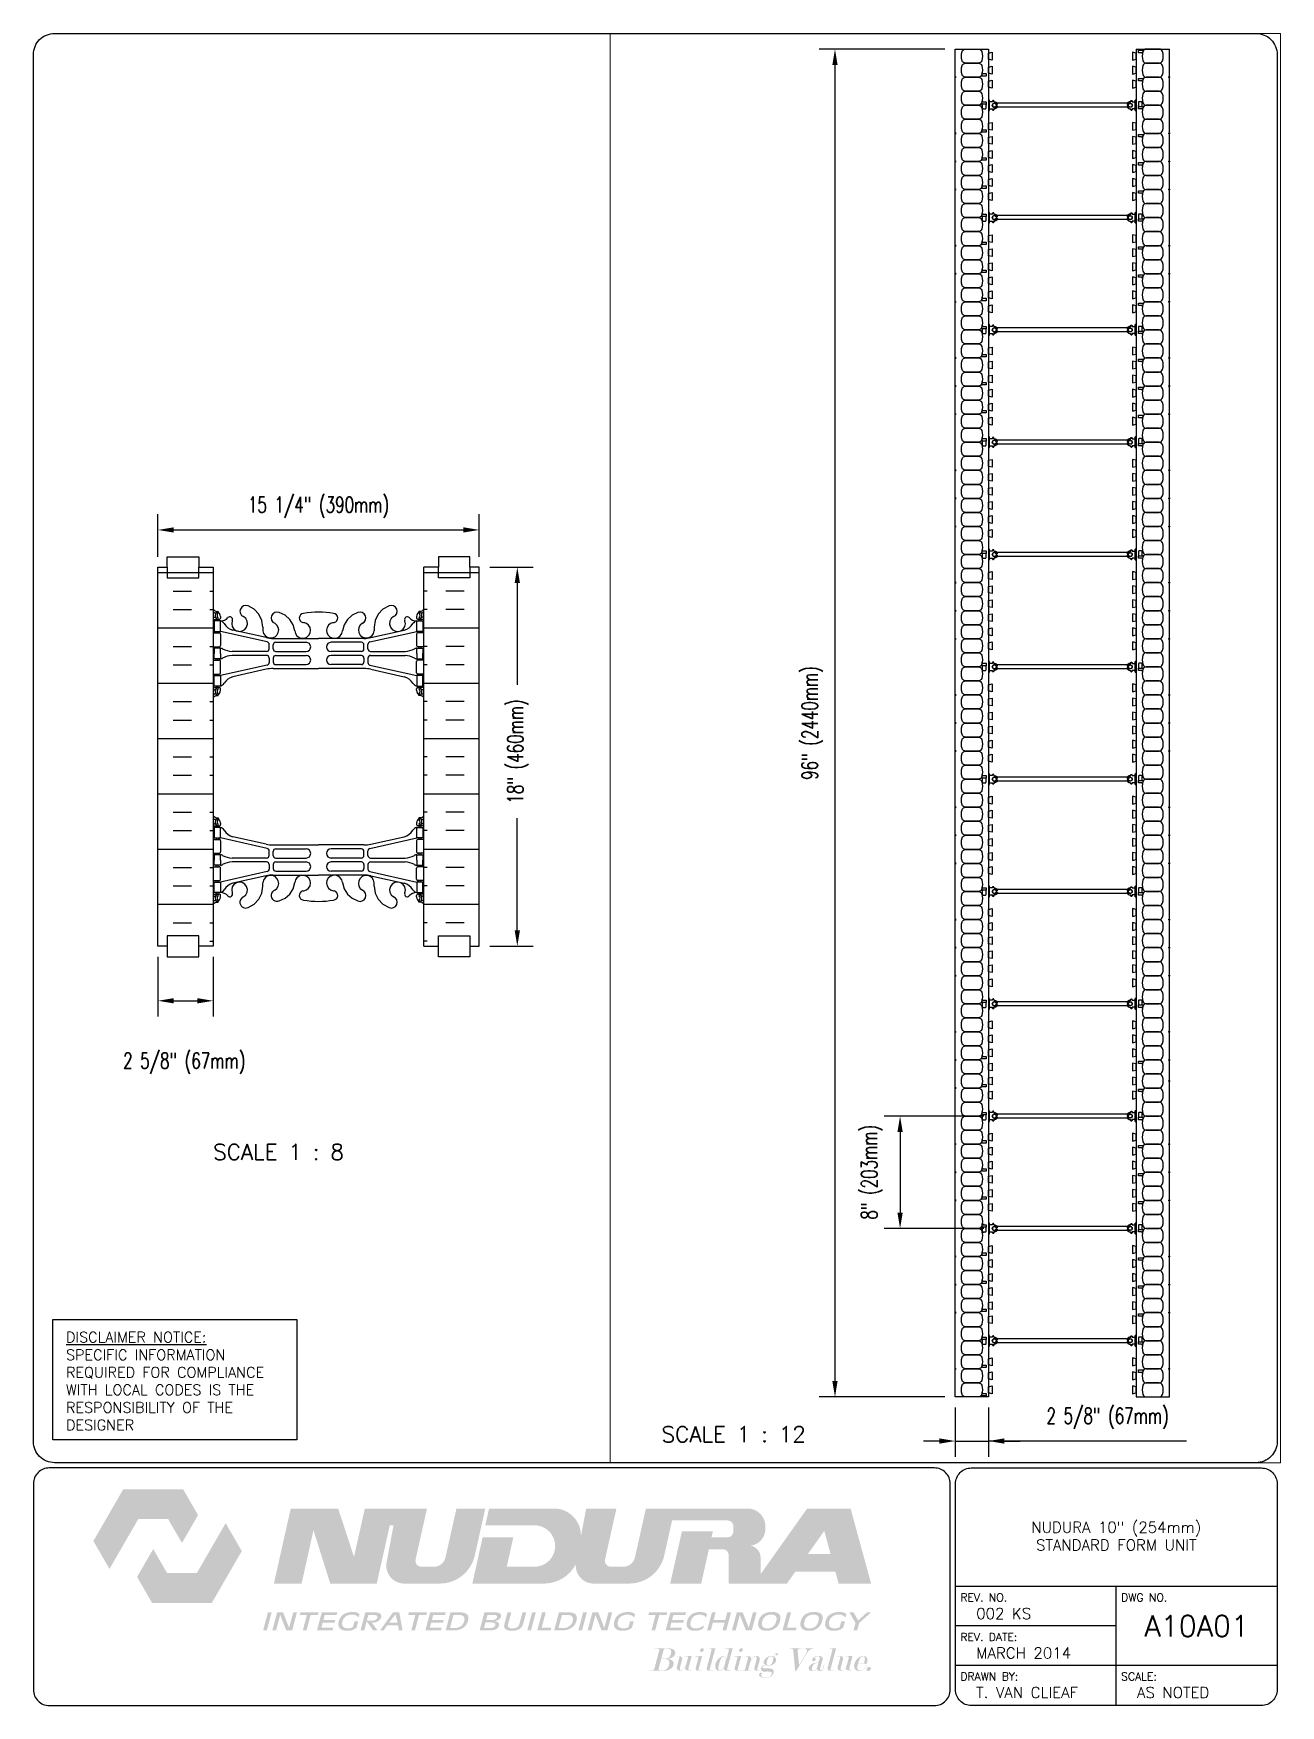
# Paper-space layout 'A10A01' of a CAD drawing. Header units: inches. Extents: x 0.42 to 7.82, y 0.49 to 10.41.
# The model-space entities are those that its viewports show. They can reach past a viewport. Long polylines and large blocks are cut down to what shows.
import ezdxf
from ezdxf.enums import TextEntityAlignment as Align

# ---------------------------------------------------------------- set-up
doc = ezdxf.new("R2010")
doc.units = ezdxf.units.IN
doc.header["$MEASUREMENT"] = 0
doc.linetypes.add('DASHED2', pattern=[0.375, 0.25, -0.125])
for name, color, linetype in [('HATCH', 12, 'Continuous'), ('line25', 2, 'Continuous'), ('LINE3', 3, 'Continuous'), ('LINE50', 5, 'Continuous'), ('LINE9', 9, 'Continuous'), ('LOGO', 7, 'Continuous'), ('TBK_LINE65', 3, 'Continuous'), ('TBK_TEXT', 4, 'Continuous'), ('TEXT', 4, 'Continuous'), ('Web_Edge', 9, 'Continuous')]:
    doc.layers.add(name, color=color, linetype=linetype)
doc.layers.add('VP', color=7, linetype='Continuous', plot=False)
doc.styles.add('DIM', font='romans.shx', dxfattribs={"width": 0.7})
doc.styles.add('ROMANS', font='romans.shx', dxfattribs={"height": 0.75})
doc.dimstyles.new('ext_12', dxfattribs={"dimscale": 12, "dimtxt": 0.09375, "dimasz": 0.09375, "dimexe": 0.09375, "dimexo": 0.0625, "dimgap": 0.0625, "dimtad": 1, "dimdec": 1, "dimzin": 2, "dimdsep": 46, "dimlunit": 4, "dimtxsty": 'DIM', "dimcen": 0.09, "dimdle": 0.09375, "dimclrt": 4, "dimadec": 0, "dimazin": 0, "dimtfac": 1, "dimtdec": 1, "dimtmove": 2, "dimatfit": 3, "dimfxl": 0, "dimfrac": 2, "dimtolj": 1, "dimtzin": 0, "dimarcsym": 0})
doc.dimstyles.new('ext_8', dxfattribs={"dimscale": 8, "dimtxt": 0.09375, "dimasz": 0.09375, "dimexe": 0.09375, "dimexo": 0.0625, "dimgap": 0.0625, "dimtad": 1, "dimdec": 1, "dimzin": 3, "dimdsep": 46, "dimlunit": 4, "dimtxsty": 'DIM', "dimcen": 0.09, "dimdle": 0.09375, "dimclrt": 4, "dimadec": 0, "dimazin": 0, "dimtfac": 1, "dimtdec": 1, "dimtmove": 2, "dimatfit": 3, "dimfxl": 0, "dimfrac": 2, "dimtolj": 1, "dimtzin": 0, "dimarcsym": 0})

psp = doc.layouts.new('A10A01')

# ---------------------------------------------------------------- texts
at = {"layer": 'TBK_TEXT', "color": 7, "style": 'ROMANS'}
for s, p in [('REV. NO.', (5.9215, 1.107)), ('DWG NO.', (6.876, 1.107)), ('REV. DATE:', (5.9215, 0.8726)), ('DRAWN BY:', (5.9215, 0.6382)), ('SCALE:', (6.876, 0.6382))]:
    psp.add_text(s, height=0.04688, dxfattribs=at).set_placement(p)
at = {"layer": 'TEXT', "insert": (0.6134, 2.7065), "char_height": 0.0625, "width": 1.41371, "attachment_point": 1, "style": 'ROMANS'}
psp.add_mtext('{\\Fromans.shx|c1;\\LDISCLAIMER NOTICE:\\l\\PSPECIFIC INFORMATION REQUIRED FOR COMPLIANCE WITH LOCAL CODES IS THE RESPONSIBILITY OF THE DESIGNER}', dxfattribs=at)

msp = doc.modelspace()

# ---------------------------------------------------------------- texts
at = {"layer": 'TEXT', "width": 18.75747, "attachment_point": 1, "style": 'ROMANS'}
for s, insert, char_height in [('SCALE 1 : 8', (274.82, 133.75), 0.75), ('SCALE 1 : 12', (360.522, 116.429), 1.125)]:
    msp.add_mtext(s, dxfattribs=dict(at, insert=insert, char_height=char_height))

# ---------------------------------------------------------------- blocks, each defined once
blk = doc.blocks.new('TITLEBLOCK-Tag')
at = {"style": 'ROMANS'}
for tag, height, p in [('TITLE_LINE_1', 0.065, (0.927, -0.1328)), ('TITLE_LINE_2', 0.065, (0.9294, -0.2258)), ('CENTRE-LINE-3', 0.065, (0.927, -0.3246)), ('TITLE_LINE_4', 0.065, (0.927, -0.4299)), ('TITLE_LINE_5', 0.065, (0.927, -0.526)), ('DWG', 0.125, (1.4043, -0.9102))]:
    blk.add_attdef(tag, text='', height=height, dxfattribs=at).set_placement(p, align=Align.MIDDLE_CENTER)
for tag, p in [('LATEST_REVISION', (0.0954, -0.8366)), ('REVISION_DATE', (0.0954, -1.071)), ('DRAWN_BY', (0.0954, -1.3053)), ('SCALE', (1.0499, -1.3053))]:
    blk.add_attdef(tag, text='', height=0.065, dxfattribs=at).set_placement(p, align=Align.MIDDLE_LEFT)
blk = doc.blocks.new('*D18')
at = {"layer": 'Defpoints', "color": 0}
for p in [(381.434, 214.527), (372.87, 118.527), (381.434, 118.527)]:
    blk.add_point(p, dxfattribs=at)
at = {"layer": 'TEXT', "color": 0, "lineweight": -2}
for p, q in [((380.684, 214.527), (371.745, 214.527)), ((372.87, 213.402), (372.87, 119.652)), ((380.684, 118.527), (371.745, 118.527))]:
    blk.add_line(p, q, dxfattribs=at)
at = {"layer": 'TEXT', "color": 0}
for points in [[(372.682, 213.402), (373.057, 213.402), (372.87, 214.527)], [(372.682, 119.652), (373.057, 119.652), (372.87, 118.527)]]:
    blk.add_solid(points, dxfattribs=at)
at = {"layer": 'TEXT', "color": 4, "insert": (371.263, 166.527), "char_height": 1.125, "attachment_point": 5, "rotation": 90, "style": 'DIM'}
blk.add_mtext('\\A1;96" (2440mm)', dxfattribs=at)
blk = doc.blocks.new('*D19')
at = {"layer": 'Defpoints', "color": 0}
for p in [(384.215, 138.527), (377.506, 130.527), (384.215, 130.527)]:
    blk.add_point(p, dxfattribs=at)
at = {"layer": 'TEXT', "color": 0, "lineweight": -2}
for p, q in [((383.465, 138.527), (376.381, 138.527)), ((377.506, 137.402), (377.506, 131.652)), ((383.465, 130.527), (376.381, 130.527))]:
    blk.add_line(p, q, dxfattribs=at)
at = {"layer": 'TEXT', "color": 0}
for points in [[(377.319, 137.402), (377.694, 137.402), (377.506, 138.527)], [(377.319, 131.652), (377.694, 131.652), (377.506, 130.527)]]:
    blk.add_solid(points, dxfattribs=at)
at = {"layer": 'TEXT', "color": 4, "insert": (375.493, 134.527), "char_height": 1.125, "attachment_point": 5, "rotation": 90, "style": 'DIM'}
blk.add_mtext('\\A1;8" (203mm) ', dxfattribs=at)
blk = doc.blocks.new('*D20')
at = {"layer": 'Defpoints', "color": 0}
for p in [(287.447, 161.142), (287.447, 143.142), (289.259, 143.142)]:
    blk.add_point(p, dxfattribs=at)
at = {"layer": 'TEXT', "color": 0, "lineweight": -2}
for p, q in [((287.947, 161.142), (290.009, 161.142)), ((289.259, 160.392), (289.259, 155.555)), ((289.259, 143.892), (289.259, 149.23)), ((287.947, 143.142), (290.009, 143.142))]:
    blk.add_line(p, q, dxfattribs=at)
at = {"layer": 'TEXT', "color": 0}
for points in [[(289.134, 160.392), (289.384, 160.392), (289.259, 161.142)], [(289.134, 143.892), (289.384, 143.892), (289.259, 143.142)]]:
    blk.add_solid(points, dxfattribs=at)
at = {"layer": 'TEXT', "color": 4, "insert": (289.29, 152.392), "char_height": 0.75, "attachment_point": 5, "rotation": 90, "style": 'DIM'}
blk.add_mtext('\\A1;18" (460mm)', dxfattribs=at)
blk = doc.blocks.new('*D21')
at = {"layer": 'Defpoints', "color": 0}
for p in [(272.197, 143.142), (274.822, 143.142), (274.822, 140.553)]:
    blk.add_point(p, dxfattribs=at)
at = {"layer": 'TEXT', "color": 0, "lineweight": -2}
for p, q in [((272.197, 142.642), (272.197, 139.803)), ((274.822, 142.642), (274.822, 139.803)), ((272.947, 140.553), (274.072, 140.553))]:
    blk.add_line(p, q, dxfattribs=at)
at = {"layer": 'TEXT', "color": 0}
for points in [[(272.947, 140.678), (272.947, 140.428), (272.197, 140.553)], [(274.072, 140.678), (274.072, 140.428), (274.822, 140.553)]]:
    blk.add_solid(points, dxfattribs=at)
at = {"layer": 'TEXT', "color": 4, "insert": (273.445, 137.583), "char_height": 0.75, "attachment_point": 5, "style": 'DIM'}
blk.add_mtext('\\A1;2 5/8" (67mm)', dxfattribs=at)
blk = doc.blocks.new('*D22')
at = {"layer": 'Defpoints', "color": 0}
for p in [(287.447, 162.912), (272.197, 161.142), (287.447, 161.142)]:
    blk.add_point(p, dxfattribs=at)
at = {"layer": 'TEXT', "color": 0, "lineweight": -2}
for p, q in [((272.197, 161.642), (272.197, 163.662)), ((287.447, 161.642), (287.447, 163.662)), ((272.947, 162.912), (286.697, 162.912))]:
    blk.add_line(p, q, dxfattribs=at)
at = {"layer": 'TEXT', "color": 0}
for points in [[(272.947, 163.037), (272.947, 162.787), (272.197, 162.912)], [(286.697, 163.037), (286.697, 162.787), (287.447, 162.912)]]:
    blk.add_solid(points, dxfattribs=at)
at = {"layer": 'TEXT', "color": 4, "insert": (279.822, 163.984), "char_height": 0.75, "attachment_point": 5, "style": 'DIM'}
blk.add_mtext('\\A1;15 1/4" (390mm)', dxfattribs=at)
blk = doc.blocks.new('Connector')
blk.add_point((0.271, 0))
at = {"layer": 'LINE9'}
for p, q in [((0, 0.375), (0, -0.375)), ((0.062, -0.375), (0.062, 0.375)), ((0.281, 0.25), (0.062, 0.25))]:
    blk.add_line(p, q, dxfattribs=at)
for points, weights in [([(0.007, 0.375), (0.004, 0.375), (0, 0.375)], [1, 0.972587069138, 0.950305488115]), ([(0.327, 0.343), (0.308, 0.343), (0.281, 0.317), (0.281, 0.297)], [1, 0.85355339, 0.85355339, 1]), ([(0.328, 0.343), (0.327, 0.343), (0.327, 0.343)], [1, 0.70710678, 1]), ([(0.375, 0.297), (0.375, 0.317), (0.348, 0.343), (0.329, 0.343)], [1, 0.85355339, 0.85355339, 1]), ([(0.406, 0.25), (0.546, 0.25), (0.619, 0.131)], [0.958404415409, 0.794674173519, 0.864651571113]), ([(0.619, 0.052), (0.612, 0.049), (0.604, 0.049)], [0.83615024178, 0.892081430621, 1]), ([(0, -0.375), (0.004, -0.375), (0.007, -0.375)], [0.950305488115, 0.972587069138, 1]), ([(0.281, -0.297), (0.281, -0.317), (0.308, -0.343), (0.327, -0.343)], [1, 0.85355339, 0.85355339, 1]), ([(0.327, -0.343), (0.281, -0.343), (0.281, -0.297)], [1, 0.70710678, 1]), ([(0.329, -0.343), (0.348, -0.343), (0.375, -0.317), (0.375, -0.297)], [1, 0.85355339, 0.85355339, 1]), ([(0.375, -0.297), (0.375, -0.343), (0.329, -0.343)], [1, 0.70710678, 1]), ([(0.619, -0.131), (0.546, -0.25), (0.406, -0.25)], [0.864651574428, 0.794674169686, 0.958404415195]), ([(0.604, -0.049), (0.612, -0.049), (0.619, -0.052)], [1, 0.89208144177, 0.836150253337])]:
    blk.add_rational_spline(points, weights, degree=2, dxfattribs=at)
for points, degree in [([(0, 0.375), (0.002, 0.375), (0.005, 0.375), (0.007, 0.375)], 3), ([(0.007, 0.375), (0.021, 0.375), (0.051, 0.375), (0.062, 0.375), (0.062, 0.375)], 3), ([(0.281, 0.25), (0.281, 0.297)], 1), ([(0.327, 0.343), (0.327, 0.343), (0.328, 0.343), (0.328, 0.343)], 3), ([(0.328, 0.343), (0.329, 0.343), (0.329, 0.343), (0.329, 0.343)], 3), ([(0.375, 0.25), (0.375, 0.297)], 1), ([(0.406, 0.25), (0.375, 0.25)], 1), ([(0.406, 0.25), (0.406, 0.25)], 1), ([(0.406, 0.25), (0.406, 0.25)], 1), ([(0.406, 0.25), (0.406, 0.25)], 1), ([(0.406, 0.25), (0.406, 0.25)], 1), ([(0.406, 0.25), (0.406, 0.25)], 1), ([(0.406, 0.25), (0.406, 0.25)], 1), ([(0.406, 0.25), (0.406, 0.25)], 1), ([(0.406, 0.25), (0.406, 0.25)], 1), ([(0.406, 0.25), (0.406, 0.25)], 1), ([(0.406, 0.25), (0.406, 0.25)], 1), ([(0.406, 0.25), (0.406, 0.25)], 1), ([(0.406, 0.25), (0.406, 0.25)], 1), ([(0.406, 0.25), (0.406, 0.25)], 1), ([(0.406, 0.25), (0.406, 0.25)], 1), ([(0.406, 0.25), (0.406, 0.25)], 1), ([(0.406, 0.25), (0.406, 0.25)], 1), ([(0.406, 0.25), (0.406, 0.25)], 1), ([(0.406, 0.25), (0.406, 0.25)], 1), ([(0.406, 0.25), (0.406, 0.25)], 1), ([(0.406, 0.25), (0.406, 0.25)], 1), ([(0.406, 0.25), (0.406, 0.25)], 1), ([(0.406, 0.25), (0.406, 0.25)], 1), ([(0.406, 0.25), (0.406, 0.25)], 1), ([(0.406, 0.25), (0.406, 0.25)], 1), ([(0.604, 0.049), (0.532, 0.049)], 1), ([(0.532, 0.049), (0.532, 0.049)], 1), ([(0.532, 0.049), (0.532, 0.049)], 1), ([(0.532, 0.049), (0.532, 0.049)], 1), ([(0.532, 0.049), (0.532, 0.049)], 1), ([(0.532, 0.049), (0.532, 0.049)], 1), ([(0.532, 0.049), (0.532, 0.049)], 1), ([(0.532, 0.049), (0.532, 0.049)], 1), ([(0.532, 0.049), (0.532, 0.049)], 1), ([(0.532, 0.049), (0.532, 0.049)], 1), ([(0.532, 0.049), (0.532, 0.049)], 1), ([(0.604, 0.049), (0.609, 0.049), (0.614, 0.05), (0.619, 0.052)], 3), ([(0.604, 0.049), (0.604, 0.049)], 1), ([(0.604, 0.049), (0.604, 0.049)], 1), ([(0.604, 0.049), (0.604, 0.049)], 1), ([(0.604, 0.049), (0.604, 0.049)], 1), ([(0.619, 0.131), (0.619, 0.052)], 1), ([(0.619, 0.131), (0.619, 0.131)], 1), ([(0.619, 0.131), (0.619, 0.131)], 1), ([(0.619, 0.131), (0.619, 0.131)], 1), ([(0.619, 0.131), (0.619, 0.131)], 1), ([(0.007, -0.375), (0.005, -0.375), (0.002, -0.375), (0, -0.375)], 3), ([(0.062, -0.375), (0.062, -0.375), (0.051, -0.375), (0.021, -0.375), (0.007, -0.375)], 3), ([(0.062, -0.25), (0.281, -0.25)], 1), ([(0.281, -0.297), (0.281, -0.25)], 1), ([(0.281, -0.25), (0.281, -0.297)], 1), ([(0.328, -0.343), (0.328, -0.343), (0.327, -0.343), (0.327, -0.343)], 3), ([(0.329, -0.343), (0.329, -0.343), (0.329, -0.343), (0.328, -0.343)], 3), ([(0.375, -0.25), (0.375, -0.297)], 1), ([(0.375, -0.297), (0.375, -0.25)], 1), ([(0.406, -0.25), (0.375, -0.25)], 1), ([(0.406, -0.25), (0.406, -0.25)], 1), ([(0.406, -0.25), (0.406, -0.25)], 1), ([(0.406, -0.25), (0.406, -0.25)], 1), ([(0.406, -0.25), (0.406, -0.25)], 1), ([(0.406, -0.25), (0.406, -0.25)], 1), ([(0.406, -0.25), (0.406, -0.25)], 1), ([(0.406, -0.25), (0.406, -0.25)], 1), ([(0.406, -0.25), (0.406, -0.25)], 1), ([(0.406, -0.25), (0.406, -0.25)], 1), ([(0.406, -0.25), (0.406, -0.25)], 1), ([(0.406, -0.25), (0.406, -0.25)], 1), ([(0.532, -0.049), (0.604, -0.049)], 1), ([(0.604, -0.049), (0.58, -0.049), (0.556, -0.049), (0.532, -0.049)], 3), ([(0.532, -0.049), (0.532, -0.049)], 1), ([(0.532, -0.049), (0.532, -0.049)], 1), ([(0.532, -0.049), (0.532, -0.049)], 1), ([(0.532, -0.049), (0.532, -0.049)], 1), ([(0.619, -0.052), (0.614, -0.05), (0.609, -0.049), (0.604, -0.049)], 3), ([(0.604, -0.049), (0.604, -0.049)], 1), ([(0.604, -0.049), (0.604, -0.049)], 1), ([(0.604, -0.049), (0.604, -0.049)], 1), ([(0.604, -0.049), (0.604, -0.049)], 1), ([(0.604, -0.049), (0.604, -0.049)], 1), ([(0.604, -0.049), (0.604, -0.049)], 1), ([(0.604, -0.049), (0.604, -0.049)], 1), ([(0.604, -0.049), (0.604, -0.049)], 1), ([(0.619, -0.052), (0.619, -0.131)], 1), ([(0.619, -0.131), (0.619, -0.131)], 1), ([(0.619, -0.131), (0.619, -0.131)], 1), ([(0.619, -0.131), (0.619, -0.131)], 1), ([(0.619, -0.131), (0.619, -0.131)], 1)]:
    blk.add_open_spline(points, degree=degree, dxfattribs=at)
for points, weights, knots in [([(0.062, 0.375), (0.062, 0.375), (0.046, 0.375), (0.03, 0.375), (0.007, 0.375)], [0.868718858569, 0.861102746415, 1, 0.861102734288, 0.868718859898], [0, 0, 0, 0.5, 0.5, 1, 1, 1]), ([(0.532, 0.049), (0.472, 0.203), (0.333, 0.113), (0.157, 0), (0.333, -0.113), (0.472, -0.203), (0.532, -0.049)], [0.899508922286, 0.599718215298, 1, 0.54226024, 1, 0.599718224335, 0.899508908749], [0, 0, 0, 0.318112, 0.318112, 0.681888, 0.681888, 1, 1, 1]), ([(0.007, -0.375), (0.03, -0.375), (0.046, -0.375), (0.062, -0.375), (0.062, -0.375)], [0.868718859319, 0.861102739573, 1, 0.861102742958, 0.868718858948], [0, 0, 0, 0.5, 0.5, 1, 1, 1])]:
    blk.add_rational_spline(points, weights, degree=2, knots=knots, dxfattribs=at)
blk = doc.blocks.new('WEB_CENTRE_TOP_10')
for p, q in [((-0.141, 9.688), (-0.141, 0)), ((0.141, 9.688), (0.141, 0))]:
    blk.add_line(p, q)
for centre in [(0, 9.688), (0, 0)]:
    blk.add_circle(centre, 0.141)
blk = doc.blocks.new('*D25')
at = {"layer": 'Defpoints', "color": 0}
for p in [(381.434, 118.527), (383.809, 118.527), (383.809, 115.383)]:
    blk.add_point(p, dxfattribs=at)
at = {"layer": 'TEXT', "color": 0, "lineweight": -2}
for p, q in [((381.434, 117.777), (381.434, 114.258)), ((383.809, 117.777), (383.809, 114.258)), ((380.309, 115.383), (379.184, 115.383)), ((381.434, 115.383), (383.809, 115.383)), ((381.434, 115.383), (383.809, 115.383)), ((397.895, 115.383), (383.809, 115.383)), ((384.934, 115.383), (386.059, 115.383))]:
    blk.add_line(p, q, dxfattribs=at)
at = {"layer": 'TEXT', "color": 0}
for points in [[(380.309, 115.571), (380.309, 115.196), (381.434, 115.383)], [(384.934, 115.571), (384.934, 115.196), (383.809, 115.383)]]:
    blk.add_solid(points, dxfattribs=at)
at = {"layer": 'TEXT', "color": 4, "insert": (392.289, 116.991), "char_height": 1.125, "attachment_point": 5, "style": 'DIM'}
blk.add_mtext('\\A1;2 5/8" (67mm)', dxfattribs=at)

# ---------------------------------------------------------------- dimensions: what is measured, and where the dimension line sits
at = {"layer": 'TEXT'}
dim = msp.add_linear_dim(base=(372.87, 118.527), p1=(381.434, 214.527), p2=(381.434, 118.527), angle=90, text='96" (2440mm)', dimstyle='ext_12', dxfattribs=at)
dim.commit()
dim.dimension.update_dxf_attribs({"geometry": '*D18', "text_midpoint": (371.263, 166.527)})
dim = msp.add_linear_dim(base=(287.447, 162.912), p1=(272.197, 161.142), p2=(287.447, 161.142), text='15 1/4" (390mm)', dimstyle='ext_8', dxfattribs=at)
dim.commit()
dim.dimension.update_dxf_attribs({"geometry": '*D22', "text_midpoint": (279.822, 163.984)})
for base, p1, p2, text, dimstyle, picture, middle in [((289.259, 143.142), (287.447, 161.142), (287.447, 143.142), '18" (460mm)', 'ext_8', '*D20', (289.29, 152.392)), ((377.506, 130.527), (384.215, 138.527), (384.215, 130.527), '8" (203mm) ', 'ext_12', '*D19', (375.493, 134.527))]:
    dim = msp.add_linear_dim(base=base, p1=p1, p2=p2, angle=90, text=text, dimstyle=dimstyle, dxfattribs=at)
    dim.commit()
    dim.dimension.update_dxf_attribs({"geometry": picture, "text_midpoint": middle, "dimtype": 160})
dim = msp.add_linear_dim(base=(274.822, 140.553), p1=(272.197, 143.142), p2=(274.822, 143.142), text='2 5/8" (67mm)', dimstyle='ext_8', dxfattribs=at)
dim.commit()
dim.dimension.update_dxf_attribs({"geometry": '*D21', "text_midpoint": (273.445, 137.583), "dimtype": 160})
dim = msp.add_linear_dim(base=(383.809, 115.383), p1=(381.434, 118.527), p2=(383.809, 118.527), text='2 5/8" (67mm)', dimstyle='ext_12', override={"dimtmove": 1}, dxfattribs=at)
dim.commit()
dim.dimension.update_dxf_attribs({"geometry": '*D25', "text_midpoint": (392.289, 116.454), "dimtype": 160})

# ---------------------------------------------------------------- hatches: boundary and pattern name
at = {"layer": 'HATCH'}
h = msp.add_hatch(dxfattribs=at)
h.set_pattern_fill('INSUL', color=256, scale=7, style=0)
h.set_pattern_definition([(0, (-2651.3393, -253.8672), (0, 2.625), []), (0, (-2651.3393, -252.9922), (0, 2.625), [0.875, -0.875]), (0, (-2651.3393, -252.1172), (0, 2.625), [0.875, -0.875])])
h.paths.add_polyline_path([(272.197, 143.142), (272.635, 143.142), (272.635, 143.642), (274.135, 143.642), (274.135, 143.142), (274.822, 143.142), (274.822, 161.142), (274.135, 161.142), (274.135, 161.642), (272.635, 161.642), (272.635, 161.142), (272.197, 161.142)])
h = msp.add_hatch(dxfattribs=at)
h.set_pattern_fill('INSUL', color=256, scale=7, style=0)
h.set_pattern_definition([(180, (3210.984, -253.8672), (0, 2.625), []), (180, (3210.984, -252.9922), (0, 2.625), [0.875, -0.875]), (180, (3210.984, -252.1172), (0, 2.625), [0.875, -0.875])])
h.paths.add_polyline_path([(287.447, 143.142), (287.01, 143.142), (287.01, 143.642), (285.51, 143.642), (285.51, 143.142), (284.822, 143.142), (284.822, 161.142), (285.51, 161.142), (285.51, 161.642), (287.01, 161.642), (287.01, 161.142), (287.447, 161.142)])

# ---------------------------------------------------------------- linework, layer by layer
at = {"layer": 'line25'}
for p, q in [((383.809, 214.527), (383.809, 186.325)), ((394.309, 214.527), (394.309, 186.325)), ((383.641, 210.548), (383.641, 210.527)), ((394.478, 210.506), (394.478, 210.527)), ((383.809, 187.808), (383.809, 118.527)), ((394.309, 187.808), (394.309, 118.527)), ((274.822, 161.142), (274.822, 143.142)), ((284.822, 143.142), (284.822, 161.142))]:
    msp.add_line(p, q, dxfattribs=at)
for points in [[(383.809, 214.246), (384.059, 214.308), (384.059, 213.746), (383.809, 213.808)], [(394.309, 214.246), (394.059, 214.308), (394.059, 213.746), (394.309, 213.808)], [(383.809, 213.246), (384.059, 213.308), (384.059, 212.746), (383.809, 212.808)], [(394.309, 213.246), (394.059, 213.308), (394.059, 212.746), (394.309, 212.808)], [(383.809, 212.246), (384.059, 212.308), (384.059, 211.746), (383.809, 211.808)], [(394.309, 212.246), (394.059, 212.308), (394.059, 211.746), (394.309, 211.808)], [(383.809, 209.246), (384.059, 209.308), (384.059, 208.746), (383.809, 208.808)], [(394.309, 209.246), (394.059, 209.308), (394.059, 208.746), (394.309, 208.808)], [(383.809, 208.246), (384.059, 208.308), (384.059, 207.746), (383.809, 207.808)], [(394.309, 208.246), (394.059, 208.308), (394.059, 207.746), (394.309, 207.808)], [(383.809, 207.246), (384.059, 207.308), (384.059, 206.746), (383.809, 206.808)], [(394.309, 207.246), (394.059, 207.308), (394.059, 206.746), (394.309, 206.808)], [(383.809, 206.246), (384.059, 206.308), (384.059, 205.746), (383.809, 205.808)], [(394.309, 206.246), (394.059, 206.308), (394.059, 205.746), (394.309, 205.808)], [(383.809, 205.246), (384.059, 205.308), (384.059, 204.746), (383.809, 204.808)], [(394.309, 205.246), (394.059, 205.308), (394.059, 204.746), (394.309, 204.808)], [(383.809, 204.246), (384.059, 204.308), (384.059, 203.746), (383.809, 203.808)], [(394.309, 204.246), (394.059, 204.308), (394.059, 203.746), (394.309, 203.808)], [(383.809, 201.246), (384.059, 201.308), (384.059, 200.746), (383.809, 200.808)], [(394.309, 201.246), (394.059, 201.308), (394.059, 200.746), (394.309, 200.808)], [(383.809, 200.246), (384.059, 200.308), (384.059, 199.746), (383.809, 199.808)], [(394.309, 200.246), (394.059, 200.308), (394.059, 199.746), (394.309, 199.808)], [(383.809, 199.246), (384.059, 199.308), (384.059, 198.746), (383.809, 198.808)], [(394.309, 199.246), (394.059, 199.308), (394.059, 198.746), (394.309, 198.808)], [(383.809, 198.246), (384.059, 198.308), (384.059, 197.746), (383.809, 197.808)], [(394.309, 198.246), (394.059, 198.308), (394.059, 197.746), (394.309, 197.808)], [(383.809, 197.246), (384.059, 197.308), (384.059, 196.746), (383.809, 196.808)], [(394.309, 197.246), (394.059, 197.308), (394.059, 196.746), (394.309, 196.808)], [(383.809, 196.246), (384.059, 196.308), (384.059, 195.746), (383.809, 195.808)], [(394.309, 196.246), (394.059, 196.308), (394.059, 195.746), (394.309, 195.808)], [(383.809, 193.246), (384.059, 193.308), (384.059, 192.746), (383.809, 192.808)], [(394.309, 193.246), (394.059, 193.308), (394.059, 192.746), (394.309, 192.808)], [(383.809, 192.246), (384.059, 192.308), (384.059, 191.746), (383.809, 191.808)], [(394.309, 192.246), (394.059, 192.308), (394.059, 191.746), (394.309, 191.808)], [(383.809, 191.246), (384.059, 191.308), (384.059, 190.746), (383.809, 190.808)], [(394.309, 191.246), (394.059, 191.308), (394.059, 190.746), (394.309, 190.808)], [(383.809, 190.246), (384.059, 190.308), (384.059, 189.746), (383.809, 189.808)], [(394.309, 190.246), (394.059, 190.308), (394.059, 189.746), (394.309, 189.808)], [(383.809, 189.246), (384.059, 189.308), (384.059, 188.746), (383.809, 188.808)], [(394.309, 189.246), (394.059, 189.308), (394.059, 188.746), (394.309, 188.808)], [(383.809, 188.246), (384.059, 188.308), (384.059, 187.746), (383.809, 187.808)], [(394.309, 188.246), (394.059, 188.308), (394.059, 187.746), (394.309, 187.808)], [(383.809, 185.246), (384.059, 185.308), (384.059, 184.746), (383.809, 184.808)], [(394.309, 185.246), (394.059, 185.308), (394.059, 184.746), (394.309, 184.808)], [(383.809, 184.246), (384.059, 184.308), (384.059, 183.746), (383.809, 183.808)], [(394.309, 184.246), (394.059, 184.308), (394.059, 183.746), (394.309, 183.808)], [(383.809, 183.246), (384.059, 183.308), (384.059, 182.746), (383.809, 182.808)], [(394.309, 183.246), (394.059, 183.308), (394.059, 182.746), (394.309, 182.808)], [(383.809, 182.246), (384.059, 182.308), (384.059, 181.746), (383.809, 181.808)], [(394.309, 182.246), (394.059, 182.308), (394.059, 181.746), (394.309, 181.808)], [(383.809, 181.246), (384.059, 181.308), (384.059, 180.746), (383.809, 180.808)], [(394.309, 181.246), (394.059, 181.308), (394.059, 180.746), (394.309, 180.808)], [(383.809, 180.246), (384.059, 180.308), (384.059, 179.746), (383.809, 179.808)], [(394.309, 180.246), (394.059, 180.308), (394.059, 179.746), (394.309, 179.808)], [(383.809, 177.246), (384.059, 177.308), (384.059, 176.746), (383.809, 176.808)], [(394.309, 177.246), (394.059, 177.308), (394.059, 176.746), (394.309, 176.808)], [(383.809, 176.246), (384.059, 176.308), (384.059, 175.746), (383.809, 175.808)], [(394.309, 176.246), (394.059, 176.308), (394.059, 175.746), (394.309, 175.808)], [(383.809, 175.246), (384.059, 175.308), (384.059, 174.746), (383.809, 174.808)], [(394.309, 175.246), (394.059, 175.308), (394.059, 174.746), (394.309, 174.808)], [(383.809, 174.246), (384.059, 174.308), (384.059, 173.746), (383.809, 173.808)], [(394.309, 174.246), (394.059, 174.308), (394.059, 173.746), (394.309, 173.808)], [(383.809, 173.246), (384.059, 173.308), (384.059, 172.746), (383.809, 172.808)], [(394.309, 173.246), (394.059, 173.308), (394.059, 172.746), (394.309, 172.808)], [(383.809, 172.246), (384.059, 172.308), (384.059, 171.746), (383.809, 171.808)], [(394.309, 172.246), (394.059, 172.308), (394.059, 171.746), (394.309, 171.808)], [(383.809, 169.246), (384.059, 169.308), (384.059, 168.746), (383.809, 168.808)], [(394.309, 169.246), (394.059, 169.308), (394.059, 168.746), (394.309, 168.808)], [(383.809, 168.246), (384.059, 168.308), (384.059, 167.746), (383.809, 167.808)], [(394.309, 168.246), (394.059, 168.308), (394.059, 167.746), (394.309, 167.808)], [(383.809, 167.246), (384.059, 167.308), (384.059, 166.746), (383.809, 166.808)], [(394.309, 167.246), (394.059, 167.308), (394.059, 166.746), (394.309, 166.808)], [(383.809, 166.246), (384.059, 166.308), (384.059, 165.746), (383.809, 165.808)], [(394.309, 166.246), (394.059, 166.308), (394.059, 165.746), (394.309, 165.808)], [(383.809, 165.246), (384.059, 165.308), (384.059, 164.746), (383.809, 164.808)], [(394.309, 165.246), (394.059, 165.308), (394.059, 164.746), (394.309, 164.808)], [(383.809, 164.246), (384.059, 164.308), (384.059, 163.746), (383.809, 163.808)], [(394.309, 164.246), (394.059, 164.308), (394.059, 163.746), (394.309, 163.808)], [(383.809, 161.246), (384.059, 161.308), (384.059, 160.746), (383.809, 160.808)], [(394.309, 161.246), (394.059, 161.308), (394.059, 160.746), (394.309, 160.808)], [(383.809, 160.246), (384.059, 160.308), (384.059, 159.746), (383.809, 159.808)], [(394.309, 160.246), (394.059, 160.308), (394.059, 159.746), (394.309, 159.808)], [(383.809, 159.246), (384.059, 159.308), (384.059, 158.746), (383.809, 158.808)], [(394.309, 159.246), (394.059, 159.308), (394.059, 158.746), (394.309, 158.808)], [(383.809, 158.246), (384.059, 158.308), (384.059, 157.746), (383.809, 157.808)], [(394.309, 158.246), (394.059, 158.308), (394.059, 157.746), (394.309, 157.808)], [(383.809, 157.246), (384.059, 157.308), (384.059, 156.746), (383.809, 156.808)], [(394.309, 157.246), (394.059, 157.308), (394.059, 156.746), (394.309, 156.808)], [(383.809, 156.246), (384.059, 156.308), (384.059, 155.746), (383.809, 155.808)], [(394.309, 156.246), (394.059, 156.308), (394.059, 155.746), (394.309, 155.808)], [(383.809, 153.246), (384.059, 153.308), (384.059, 152.746), (383.809, 152.808)], [(394.309, 153.246), (394.059, 153.308), (394.059, 152.746), (394.309, 152.808)], [(383.809, 152.246), (384.059, 152.308), (384.059, 151.746), (383.809, 151.808)], [(394.309, 152.246), (394.059, 152.308), (394.059, 151.746), (394.309, 151.808)], [(383.809, 151.246), (384.059, 151.308), (384.059, 150.746), (383.809, 150.808)], [(394.309, 151.246), (394.059, 151.308), (394.059, 150.746), (394.309, 150.808)], [(383.809, 150.246), (384.059, 150.308), (384.059, 149.746), (383.809, 149.808)], [(394.309, 150.246), (394.059, 150.308), (394.059, 149.746), (394.309, 149.808)], [(383.809, 149.246), (384.059, 149.308), (384.059, 148.746), (383.809, 148.808)], [(394.309, 149.246), (394.059, 149.308), (394.059, 148.746), (394.309, 148.808)], [(383.809, 148.246), (384.059, 148.308), (384.059, 147.746), (383.809, 147.808)], [(394.309, 148.246), (394.059, 148.308), (394.059, 147.746), (394.309, 147.808)], [(383.809, 145.246), (384.059, 145.308), (384.059, 144.746), (383.809, 144.808)], [(394.309, 145.246), (394.059, 145.308), (394.059, 144.746), (394.309, 144.808)], [(383.809, 144.246), (384.059, 144.308), (384.059, 143.746), (383.809, 143.808)], [(394.309, 144.246), (394.059, 144.308), (394.059, 143.746), (394.309, 143.808)], [(383.809, 143.246), (384.059, 143.308), (384.059, 142.746), (383.809, 142.808)], [(394.309, 143.246), (394.059, 143.308), (394.059, 142.746), (394.309, 142.808)], [(383.809, 142.246), (384.059, 142.308), (384.059, 141.746), (383.809, 141.808)], [(394.309, 142.246), (394.059, 142.308), (394.059, 141.746), (394.309, 141.808)], [(383.809, 141.246), (384.059, 141.308), (384.059, 140.746), (383.809, 140.808)], [(394.309, 141.246), (394.059, 141.308), (394.059, 140.746), (394.309, 140.808)], [(383.809, 140.246), (384.059, 140.308), (384.059, 139.746), (383.809, 139.808)], [(394.309, 140.246), (394.059, 140.308), (394.059, 139.746), (394.309, 139.808)], [(383.809, 137.246), (384.059, 137.308), (384.059, 136.746), (383.809, 136.808)], [(394.309, 137.246), (394.059, 137.308), (394.059, 136.746), (394.309, 136.808)], [(383.809, 136.246), (384.059, 136.308), (384.059, 135.746), (383.809, 135.808)], [(394.309, 136.246), (394.059, 136.308), (394.059, 135.746), (394.309, 135.808)], [(383.809, 135.246), (384.059, 135.308), (384.059, 134.746), (383.809, 134.808)], [(394.309, 135.246), (394.059, 135.308), (394.059, 134.746), (394.309, 134.808)], [(383.809, 134.246), (384.059, 134.308), (384.059, 133.746), (383.809, 133.808)], [(394.309, 134.246), (394.059, 134.308), (394.059, 133.746), (394.309, 133.808)], [(383.809, 133.246), (384.059, 133.308), (384.059, 132.746), (383.809, 132.808)], [(394.309, 133.246), (394.059, 133.308), (394.059, 132.746), (394.309, 132.808)], [(383.809, 132.246), (384.059, 132.308), (384.059, 131.746), (383.809, 131.808)], [(394.309, 132.246), (394.059, 132.308), (394.059, 131.746), (394.309, 131.808)], [(383.809, 129.246), (384.059, 129.308), (384.059, 128.746), (383.809, 128.808)], [(394.309, 129.246), (394.059, 129.308), (394.059, 128.746), (394.309, 128.808)], [(383.809, 128.246), (384.059, 128.308), (384.059, 127.746), (383.809, 127.808)], [(394.309, 128.246), (394.059, 128.308), (394.059, 127.746), (394.309, 127.808)], [(383.809, 127.246), (384.059, 127.308), (384.059, 126.746), (383.809, 126.808)], [(394.309, 127.246), (394.059, 127.308), (394.059, 126.746), (394.309, 126.808)], [(383.809, 126.246), (384.059, 126.308), (384.059, 125.746), (383.809, 125.808)], [(394.309, 126.246), (394.059, 126.308), (394.059, 125.746), (394.309, 125.808)], [(383.809, 125.246), (384.059, 125.308), (384.059, 124.746), (383.809, 124.808)], [(394.309, 125.246), (394.059, 125.308), (394.059, 124.746), (394.309, 124.808)], [(383.809, 124.246), (384.059, 124.308), (384.059, 123.746), (383.809, 123.808)], [(394.309, 124.246), (394.059, 124.308), (394.059, 123.746), (394.309, 123.808)], [(383.809, 121.246), (384.059, 121.308), (384.059, 120.746), (383.809, 120.808)], [(394.309, 121.246), (394.059, 121.308), (394.059, 120.746), (394.309, 120.808)], [(383.809, 120.246), (384.059, 120.308), (384.059, 119.746), (383.809, 119.808)], [(394.309, 120.246), (394.059, 120.308), (394.059, 119.746), (394.309, 119.808)], [(383.809, 119.246), (384.059, 119.308), (384.059, 118.746), (383.809, 118.808)], [(394.309, 119.246), (394.059, 119.308), (394.059, 118.746), (394.309, 118.808)]]:
    msp.add_lwpolyline(points, close=True, dxfattribs=at)
at = {"layer": 'LINE50'}
for p, q in [((381.434, 214.527), (383.809, 214.527)), ((381.434, 186.325), (381.434, 214.527)), ((394.309, 214.527), (396.684, 214.527)), ((396.684, 186.325), (396.684, 214.527)), ((381.434, 118.527), (381.434, 188.496)), ((396.684, 118.527), (396.684, 188.496)), ((272.197, 143.142), (272.197, 161.142)), ((287.447, 143.142), (287.447, 161.142)), ((383.809, 118.527), (381.434, 118.527)), ((394.309, 118.527), (396.684, 118.527))]:
    msp.add_line(p, q, dxfattribs=at)
for points in [[(272.197, 161.142), (272.635, 161.142), (272.635, 161.642), (274.135, 161.642), (274.135, 161.142), (274.822, 161.142)], [(287.447, 161.142), (287.01, 161.142), (287.01, 161.642), (285.51, 161.642), (285.51, 161.142), (284.822, 161.142)], [(274.822, 143.142), (274.135, 143.142), (274.135, 143.642), (272.635, 143.642), (272.635, 143.142), (272.197, 143.142)], [(284.822, 143.142), (285.51, 143.142), (285.51, 143.642), (287.01, 143.642), (287.01, 143.142), (287.447, 143.142)]]:
    msp.add_lwpolyline(points, dxfattribs=at)
at = {"layer": 'LINE9'}
for p, q in [((383.499, 130.81), (383.316, 130.81)), ((383.499, 130.245), (383.316, 130.245))]:
    msp.add_line(p, q, dxfattribs=at)
for points in [[(383.32, 214.354, -0.157671), (383.32, 213.7, -0.325305), (383.082, 213.527), (382.161, 213.527, -0.325305), (381.923, 213.7, -0.157671), (381.923, 214.354, -0.325305), (382.161, 214.527), (383.082, 214.527, -0.325305)], [(394.798, 214.354, 0.037267), (394.761, 214.2, 0.463036), (394.699, 214.273), (394.478, 214.273), (394.478, 214.444), (394.824, 214.444, 0.189002), (394.866, 214.461, 0.128407)], [(394.798, 214.354, 0.157671), (394.798, 213.7, 0.325305), (395.036, 213.527), (395.957, 213.527, 0.325305), (396.195, 213.7, 0.157671), (396.195, 214.354, 0.325305), (395.957, 214.527), (395.036, 214.527, 0.325305)], [(383.32, 213.354, -0.157671), (383.32, 212.7, -0.325305), (383.082, 212.527), (382.161, 212.527, -0.325305), (381.923, 212.7, -0.157671), (381.923, 213.354, -0.325305), (382.161, 213.527), (383.082, 213.527, -0.325305)], [(383.32, 212.7, 0.037267), (383.358, 212.854, 0.463036), (383.419, 212.781), (383.641, 212.781), (383.641, 212.61), (383.295, 212.61, 0.189002), (383.252, 212.594, 0.128407)], [(394.798, 213.354, 0.157671), (394.798, 212.7, 0.325305), (395.036, 212.527), (395.957, 212.527, 0.325305), (396.195, 212.7, 0.157671), (396.195, 213.354, 0.325305), (395.957, 213.527), (395.036, 213.527, 0.325305)], [(383.32, 212.354, -0.157671), (383.32, 211.7, -0.325305), (383.082, 211.527), (382.161, 211.527, -0.325305), (381.923, 211.7, -0.157671), (381.923, 212.354, -0.325305), (382.161, 212.527), (383.082, 212.527, -0.325305)], [(394.798, 212.354, 0.037267), (394.761, 212.2, 0.463036), (394.699, 212.273), (394.478, 212.273), (394.478, 212.444), (394.824, 212.444, 0.189002), (394.866, 212.461, 0.128407)], [(394.798, 212.354, 0.157671), (394.798, 211.7, 0.325305), (395.036, 211.527), (395.957, 211.527, 0.325305), (396.195, 211.7, 0.157671), (396.195, 212.354, 0.325305), (395.957, 212.527), (395.036, 212.527, 0.325305)], [(383.32, 211.354, -0.157671), (383.32, 210.7, -0.325305), (383.082, 210.527), (382.161, 210.527, -0.325305), (381.923, 210.7, -0.157671), (381.923, 211.354, -0.325305), (382.161, 211.527), (383.082, 211.527, -0.325305)], [(394.798, 211.354, 0.157671), (394.798, 210.7, 0.325305), (395.036, 210.527), (395.957, 210.527, 0.325305), (396.195, 210.7, 0.157671), (396.195, 211.354, 0.325305), (395.957, 211.527), (395.036, 211.527, 0.325305)], [(383.32, 210.354, -0.157671), (383.32, 209.7, -0.325305), (383.082, 209.527), (382.161, 209.527, -0.325305), (381.923, 209.7, -0.157671), (381.923, 210.354, -0.325305), (382.161, 210.527), (383.082, 210.527, -0.325305)], [(383.32, 210.7, 0.037267), (383.358, 210.854, 0.463036), (383.419, 210.781), (383.641, 210.781), (383.641, 210.61), (383.295, 210.61, 0.189002), (383.252, 210.594, 0.128407)], [(383.426, 210.61, 0.414214), (383.363, 210.548), (383.363, 210.336, 0.414214), (383.426, 210.273), (383.578, 210.273, 0.414214), (383.641, 210.336), (383.641, 210.548, 0.414214), (383.578, 210.61)], [(394.478, 210.719), (394.478, 210.506, 0.414214), (394.54, 210.444), (394.693, 210.444, 0.414214), (394.755, 210.506), (394.755, 210.719, 0.414214), (394.693, 210.781), (394.54, 210.781, 0.414214)], [(394.798, 210.354, 0.037267), (394.761, 210.2, 0.463036), (394.699, 210.273), (394.478, 210.273), (394.478, 210.444), (394.824, 210.444, 0.189002), (394.866, 210.461, 0.128407)], [(394.798, 210.354, 0.157671), (394.798, 209.7, 0.325305), (395.036, 209.527), (395.957, 209.527, 0.325305), (396.195, 209.7, 0.157671), (396.195, 210.354, 0.325305), (395.957, 210.527), (395.036, 210.527, 0.325305)], [(383.32, 209.354, -0.157671), (383.32, 208.7, -0.325305), (383.082, 208.527), (382.161, 208.527, -0.325305), (381.923, 208.7, -0.157671), (381.923, 209.354, -0.325305), (382.161, 209.527), (383.082, 209.527, -0.325305)], [(383.32, 208.7, 0.037267), (383.358, 208.854, 0.463036), (383.419, 208.781), (383.641, 208.781), (383.641, 208.61), (383.295, 208.61, 0.189002), (383.252, 208.594, 0.128407)], [(394.798, 209.354, 0.157671), (394.798, 208.7, 0.325305), (395.036, 208.527), (395.957, 208.527, 0.325305), (396.195, 208.7, 0.157671), (396.195, 209.354, 0.325305), (395.957, 209.527), (395.036, 209.527, 0.325305)], [(383.32, 208.354, -0.157671), (383.32, 207.7, -0.325305), (383.082, 207.527), (382.161, 207.527, -0.325305), (381.923, 207.7, -0.157671), (381.923, 208.354, -0.325305), (382.161, 208.527), (383.082, 208.527, -0.325305)], [(394.798, 208.354, 0.037267), (394.761, 208.2, 0.463036), (394.699, 208.273), (394.478, 208.273), (394.478, 208.444), (394.824, 208.444, 0.189002), (394.866, 208.461, 0.128407)], [(394.798, 208.354, 0.157671), (394.798, 207.7, 0.325305), (395.036, 207.527), (395.957, 207.527, 0.325305), (396.195, 207.7, 0.157671), (396.195, 208.354, 0.325305), (395.957, 208.527), (395.036, 208.527, 0.325305)], [(383.32, 207.354, -0.157671), (383.32, 206.7, -0.325305), (383.082, 206.527), (382.161, 206.527, -0.325305), (381.923, 206.7, -0.157671), (381.923, 207.354, -0.325305), (382.161, 207.527), (383.082, 207.527, -0.325305)], [(394.798, 207.354, 0.157671), (394.798, 206.7, 0.325305), (395.036, 206.527), (395.957, 206.527, 0.325305), (396.195, 206.7, 0.157671), (396.195, 207.354, 0.325305), (395.957, 207.527), (395.036, 207.527, 0.325305)], [(383.32, 206.354, -0.157671), (383.32, 205.7, -0.325305), (383.082, 205.527), (382.161, 205.527, -0.325305), (381.923, 205.7, -0.157671), (381.923, 206.354, -0.325305), (382.161, 206.527), (383.082, 206.527, -0.325305)], [(383.32, 206.7, 0.037267), (383.358, 206.854, 0.463036), (383.419, 206.781), (383.641, 206.781), (383.641, 206.61), (383.295, 206.61, 0.189002), (383.252, 206.594, 0.128407)], [(394.798, 206.354, 0.037267), (394.761, 206.2, 0.463036), (394.699, 206.273), (394.478, 206.273), (394.478, 206.444), (394.824, 206.444, 0.189002), (394.866, 206.461, 0.128407)], [(394.798, 206.354, 0.157671), (394.798, 205.7, 0.325305), (395.036, 205.527), (395.957, 205.527, 0.325305), (396.195, 205.7, 0.157671), (396.195, 206.354, 0.325305), (395.957, 206.527), (395.036, 206.527, 0.325305)], [(383.32, 205.354, -0.157671), (383.32, 204.7, -0.325305), (383.082, 204.527), (382.161, 204.527, -0.325305), (381.923, 204.7, -0.157671), (381.923, 205.354, -0.325305), (382.161, 205.527), (383.082, 205.527, -0.325305)], [(394.798, 205.354, 0.157671), (394.798, 204.7, 0.325305), (395.036, 204.527), (395.957, 204.527, 0.325305), (396.195, 204.7, 0.157671), (396.195, 205.354, 0.325305), (395.957, 205.527), (395.036, 205.527, 0.325305)], [(383.32, 204.354, -0.157671), (383.32, 203.7, -0.325305), (383.082, 203.527), (382.161, 203.527, -0.325305), (381.923, 203.7, -0.157671), (381.923, 204.354, -0.325305), (382.161, 204.527), (383.082, 204.527, -0.325305)], [(383.32, 204.7, 0.037267), (383.358, 204.854, 0.463036), (383.419, 204.781), (383.641, 204.781), (383.641, 204.61), (383.295, 204.61, 0.189002), (383.252, 204.594, 0.128407)], [(394.798, 204.354, 0.037267), (394.761, 204.2, 0.463036), (394.699, 204.273), (394.478, 204.273), (394.478, 204.444), (394.824, 204.444, 0.189002), (394.866, 204.461, 0.128407)], [(394.798, 204.354, 0.157671), (394.798, 203.7, 0.325305), (395.036, 203.527), (395.957, 203.527, 0.325305), (396.195, 203.7, 0.157671), (396.195, 204.354, 0.325305), (395.957, 204.527), (395.036, 204.527, 0.325305)], [(383.32, 203.354, -0.157671), (383.32, 202.7, -0.325305), (383.082, 202.527), (382.161, 202.527, -0.325305), (381.923, 202.7, -0.157671), (381.923, 203.354, -0.325305), (382.161, 203.527), (383.082, 203.527, -0.325305)], [(394.798, 203.354, 0.157671), (394.798, 202.7, 0.325305), (395.036, 202.527), (395.957, 202.527, 0.325305), (396.195, 202.7, 0.157671), (396.195, 203.354, 0.325305), (395.957, 203.527), (395.036, 203.527, 0.325305)], [(383.32, 202.354, -0.157671), (383.32, 201.7, -0.325305), (383.082, 201.527), (382.161, 201.527, -0.325305), (381.923, 201.7, -0.157671), (381.923, 202.354, -0.325305), (382.161, 202.527), (383.082, 202.527, -0.325305)], [(383.32, 202.7, 0.037267), (383.358, 202.854, 0.463036), (383.419, 202.781), (383.641, 202.781), (383.641, 202.61), (383.295, 202.61, 0.189002), (383.252, 202.594, 0.128407)], [(383.426, 202.61, 0.414214), (383.363, 202.548), (383.363, 202.336, 0.414214), (383.426, 202.273), (383.578, 202.273, 0.414214), (383.641, 202.336), (383.641, 202.548, 0.414214), (383.578, 202.61)], [(394.478, 202.719), (394.478, 202.506, 0.414214), (394.54, 202.444), (394.693, 202.444, 0.414214), (394.755, 202.506), (394.755, 202.719, 0.414214), (394.693, 202.781), (394.54, 202.781, 0.414214)], [(394.798, 202.354, 0.157671), (394.798, 201.7, 0.325305), (395.036, 201.527), (395.957, 201.527, 0.325305), (396.195, 201.7, 0.157671), (396.195, 202.354, 0.325305), (395.957, 202.527), (395.036, 202.527, 0.325305)], [(394.798, 202.354, 0.037267), (394.761, 202.2, 0.463036), (394.699, 202.273), (394.478, 202.273), (394.478, 202.444), (394.824, 202.444, 0.189002), (394.866, 202.461, 0.128407)], [(383.32, 201.354, -0.157671), (383.32, 200.7, -0.325305), (383.082, 200.527), (382.161, 200.527, -0.325305), (381.923, 200.7, -0.157671), (381.923, 201.354, -0.325305), (382.161, 201.527), (383.082, 201.527, -0.325305)], [(394.798, 201.354, 0.157671), (394.798, 200.7, 0.325305), (395.036, 200.527), (395.957, 200.527, 0.325305), (396.195, 200.7, 0.157671), (396.195, 201.354, 0.325305), (395.957, 201.527), (395.036, 201.527, 0.325305)], [(383.32, 200.354, -0.157671), (383.32, 199.7, -0.325305), (383.082, 199.527), (382.161, 199.527, -0.325305), (381.923, 199.7, -0.157671), (381.923, 200.354, -0.325305), (382.161, 200.527), (383.082, 200.527, -0.325305)], [(383.32, 200.7, 0.037267), (383.358, 200.854, 0.463036), (383.419, 200.781), (383.641, 200.781), (383.641, 200.61), (383.295, 200.61, 0.189002), (383.252, 200.594, 0.128407)], [(394.798, 200.354, 0.037267), (394.761, 200.2, 0.463036), (394.699, 200.273), (394.478, 200.273), (394.478, 200.444), (394.824, 200.444, 0.189002), (394.866, 200.461, 0.128407)], [(394.798, 200.354, 0.157671), (394.798, 199.7, 0.325305), (395.036, 199.527), (395.957, 199.527, 0.325305), (396.195, 199.7, 0.157671), (396.195, 200.354, 0.325305), (395.957, 200.527), (395.036, 200.527, 0.325305)], [(383.32, 199.354, -0.157671), (383.32, 198.7, -0.325305), (383.082, 198.527), (382.161, 198.527, -0.325305), (381.923, 198.7, -0.157671), (381.923, 199.354, -0.325305), (382.161, 199.527), (383.082, 199.527, -0.325305)], [(394.798, 199.354, 0.157671), (394.798, 198.7, 0.325305), (395.036, 198.527), (395.957, 198.527, 0.325305), (396.195, 198.7, 0.157671), (396.195, 199.354, 0.325305), (395.957, 199.527), (395.036, 199.527, 0.325305)], [(383.32, 198.354, -0.157671), (383.32, 197.7, -0.325305), (383.082, 197.527), (382.161, 197.527, -0.325305), (381.923, 197.7, -0.157671), (381.923, 198.354, -0.325305), (382.161, 198.527), (383.082, 198.527, -0.325305)], [(383.32, 198.7, 0.037267), (383.358, 198.854, 0.463036), (383.419, 198.781), (383.641, 198.781), (383.641, 198.61), (383.295, 198.61, 0.189002), (383.252, 198.594, 0.128407)], [(394.798, 198.354, 0.157671), (394.798, 197.7, 0.325305), (395.036, 197.527), (395.957, 197.527, 0.325305), (396.195, 197.7, 0.157671), (396.195, 198.354, 0.325305), (395.957, 198.527), (395.036, 198.527, 0.325305)], [(394.798, 198.354, 0.037267), (394.761, 198.2, 0.463036), (394.699, 198.273), (394.478, 198.273), (394.478, 198.444), (394.824, 198.444, 0.189002), (394.866, 198.461, 0.128407)], [(383.32, 197.354, -0.157671), (383.32, 196.7, -0.325305), (383.082, 196.527), (382.161, 196.527, -0.325305), (381.923, 196.7, -0.157671), (381.923, 197.354, -0.325305), (382.161, 197.527), (383.082, 197.527, -0.325305)], [(394.798, 197.354, 0.157671), (394.798, 196.7, 0.325305), (395.036, 196.527), (395.957, 196.527, 0.325305), (396.195, 196.7, 0.157671), (396.195, 197.354, 0.325305), (395.957, 197.527), (395.036, 197.527, 0.325305)], [(383.32, 196.354, -0.157671), (383.32, 195.7, -0.325305), (383.082, 195.527), (382.161, 195.527, -0.325305), (381.923, 195.7, -0.157671), (381.923, 196.354, -0.325305), (382.161, 196.527), (383.082, 196.527, -0.325305)], [(383.32, 196.7, 0.037267), (383.358, 196.854, 0.463036), (383.419, 196.781), (383.641, 196.781), (383.641, 196.61), (383.295, 196.61, 0.189002), (383.252, 196.594, 0.128407)], [(394.798, 196.354, 0.037267), (394.761, 196.2, 0.463036), (394.699, 196.273), (394.478, 196.273), (394.478, 196.444), (394.824, 196.444, 0.189002), (394.866, 196.461, 0.128407)], [(394.798, 196.354, 0.157671), (394.798, 195.7, 0.325305), (395.036, 195.527), (395.957, 195.527, 0.325305), (396.195, 195.7, 0.157671), (396.195, 196.354, 0.325305), (395.957, 196.527), (395.036, 196.527, 0.325305)], [(383.32, 195.354, -0.157671), (383.32, 194.7, -0.325305), (383.082, 194.527), (382.161, 194.527, -0.325305), (381.923, 194.7, -0.157671), (381.923, 195.354, -0.325305), (382.161, 195.527), (383.082, 195.527, -0.325305)], [(394.798, 195.354, 0.157671), (394.798, 194.7, 0.325305), (395.036, 194.527), (395.957, 194.527, 0.325305), (396.195, 194.7, 0.157671), (396.195, 195.354, 0.325305), (395.957, 195.527), (395.036, 195.527, 0.325305)], [(383.32, 194.7, 0.037267), (383.358, 194.854, 0.463036), (383.419, 194.781), (383.641, 194.781), (383.641, 194.61), (383.295, 194.61, 0.189002), (383.252, 194.594, 0.128407)], [(383.426, 194.61, 0.414214), (383.363, 194.548), (383.363, 194.336, 0.414214), (383.426, 194.273), (383.578, 194.273, 0.414214), (383.641, 194.336), (383.641, 194.548, 0.414214), (383.578, 194.61)], [(394.478, 194.719), (394.478, 194.506, 0.414214), (394.54, 194.444), (394.693, 194.444, 0.414214), (394.755, 194.506), (394.755, 194.719, 0.414214), (394.693, 194.781), (394.54, 194.781, 0.414214)], [(383.32, 194.354, -0.157671), (383.32, 193.7, -0.325305), (383.082, 193.527), (382.161, 193.527, -0.325305), (381.923, 193.7, -0.157671), (381.923, 194.354, -0.325305), (382.161, 194.527), (383.082, 194.527, -0.325305)], [(394.798, 194.354, 0.037267), (394.761, 194.2, 0.463036), (394.699, 194.273), (394.478, 194.273), (394.478, 194.444), (394.824, 194.444, 0.189002), (394.866, 194.461, 0.128407)], [(394.798, 194.354, 0.157671), (394.798, 193.7, 0.325305), (395.036, 193.527), (395.957, 193.527, 0.325305), (396.195, 193.7, 0.157671), (396.195, 194.354, 0.325305), (395.957, 194.527), (395.036, 194.527, 0.325305)], [(383.32, 193.354, -0.157671), (383.32, 192.7, -0.325305), (383.082, 192.527), (382.161, 192.527, -0.325305), (381.923, 192.7, -0.157671), (381.923, 193.354, -0.325305), (382.161, 193.527), (383.082, 193.527, -0.325305)], [(394.798, 193.354, 0.157671), (394.798, 192.7, 0.325305), (395.036, 192.527), (395.957, 192.527, 0.325305), (396.195, 192.7, 0.157671), (396.195, 193.354, 0.325305), (395.957, 193.527), (395.036, 193.527, 0.325305)], [(383.32, 192.354, -0.157671), (383.32, 191.7, -0.325305), (383.082, 191.527), (382.161, 191.527, -0.325305), (381.923, 191.7, -0.157671), (381.923, 192.354, -0.325305), (382.161, 192.527), (383.082, 192.527, -0.325305)], [(383.32, 192.7, 0.037267), (383.358, 192.854, 0.463036), (383.419, 192.781), (383.641, 192.781), (383.641, 192.61), (383.295, 192.61, 0.189002), (383.252, 192.594, 0.128407)], [(394.798, 192.354, 0.037267), (394.761, 192.2, 0.463036), (394.699, 192.273), (394.478, 192.273), (394.478, 192.444), (394.824, 192.444, 0.189002), (394.866, 192.461, 0.128407)], [(394.798, 192.354, 0.157671), (394.798, 191.7, 0.325305), (395.036, 191.527), (395.957, 191.527, 0.325305), (396.195, 191.7, 0.157671), (396.195, 192.354, 0.325305), (395.957, 192.527), (395.036, 192.527, 0.325305)], [(383.32, 191.354, -0.157671), (383.32, 190.7, -0.325305), (383.082, 190.527), (382.161, 190.527, -0.325305), (381.923, 190.7, -0.157671), (381.923, 191.354, -0.325305), (382.161, 191.527), (383.082, 191.527, -0.325305)], [(394.798, 191.354, 0.157671), (394.798, 190.7, 0.325305), (395.036, 190.527), (395.957, 190.527, 0.325305), (396.195, 190.7, 0.157671), (396.195, 191.354, 0.325305), (395.957, 191.527), (395.036, 191.527, 0.325305)], [(383.32, 190.7, 0.037267), (383.358, 190.854, 0.463036), (383.419, 190.781), (383.641, 190.781), (383.641, 190.61), (383.295, 190.61, 0.189002), (383.252, 190.594, 0.128407)], [(383.32, 190.354, -0.157671), (383.32, 189.7, -0.325305), (383.082, 189.527), (382.161, 189.527, -0.325305), (381.923, 189.7, -0.157671), (381.923, 190.354, -0.325305), (382.161, 190.527), (383.082, 190.527, -0.325305)], [(394.798, 190.354, 0.037267), (394.761, 190.2, 0.463036), (394.699, 190.273), (394.478, 190.273), (394.478, 190.444), (394.824, 190.444, 0.189002), (394.866, 190.461, 0.128407)], [(394.798, 190.354, 0.157671), (394.798, 189.7, 0.325305), (395.036, 189.527), (395.957, 189.527, 0.325305), (396.195, 189.7, 0.157671), (396.195, 190.354, 0.325305), (395.957, 190.527), (395.036, 190.527, 0.325305)], [(383.32, 189.354, -0.157671), (383.32, 188.7, -0.325305), (383.082, 188.527), (382.161, 188.527, -0.325305), (381.923, 188.7, -0.157671), (381.923, 189.354, -0.325305), (382.161, 189.527), (383.082, 189.527, -0.325305)], [(394.798, 189.354, 0.157671), (394.798, 188.7, 0.325305), (395.036, 188.527), (395.957, 188.527, 0.325305), (396.195, 188.7, 0.157671), (396.195, 189.354, 0.325305), (395.957, 189.527), (395.036, 189.527, 0.325305)], [(383.32, 188.354, -0.157671), (383.32, 187.7, -0.325305), (383.082, 187.527), (382.161, 187.527, -0.325305), (381.923, 187.7, -0.157671), (381.923, 188.354, -0.325305), (382.161, 188.527), (383.082, 188.527, -0.325305)], [(383.32, 188.7, 0.037267), (383.358, 188.854, 0.463036), (383.419, 188.781), (383.641, 188.781), (383.641, 188.61), (383.295, 188.61, 0.189002), (383.252, 188.594, 0.128407)], [(394.798, 188.354, 0.037267), (394.761, 188.2, 0.463036), (394.699, 188.273), (394.478, 188.273), (394.478, 188.444), (394.824, 188.444, 0.189002), (394.866, 188.461, 0.128407)], [(394.798, 188.354, 0.157671), (394.798, 187.7, 0.325305), (395.036, 187.527), (395.957, 187.527, 0.325305), (396.195, 187.7, 0.157671), (396.195, 188.354, 0.325305), (395.957, 188.527), (395.036, 188.527, 0.325305)], [(383.32, 187.354, -0.157671), (383.32, 186.7, -0.325305), (383.082, 186.527), (382.161, 186.527, -0.325305), (381.923, 186.7, -0.157671), (381.923, 187.354, -0.325305), (382.161, 187.527), (383.082, 187.527, -0.325305)], [(394.798, 187.354, 0.157671), (394.798, 186.7, 0.325305), (395.036, 186.527), (395.957, 186.527, 0.325305), (396.195, 186.7, 0.157671), (396.195, 187.354, 0.325305), (395.957, 187.527), (395.036, 187.527, 0.325305)], [(383.32, 186.7, 0.037267), (383.358, 186.854, 0.463036), (383.419, 186.781), (383.641, 186.781), (383.641, 186.61), (383.295, 186.61, 0.189002), (383.252, 186.594, 0.128407)], [(383.426, 186.61, 0.414214), (383.363, 186.548), (383.363, 186.336, 0.414214), (383.426, 186.273), (383.578, 186.273, 0.414214), (383.641, 186.336), (383.641, 186.548, 0.414214), (383.578, 186.61)], [(394.478, 186.719), (394.478, 186.506, 0.414214), (394.54, 186.444), (394.693, 186.444, 0.414214), (394.755, 186.506), (394.755, 186.719, 0.414214), (394.693, 186.781), (394.54, 186.781, 0.414214)], [(383.32, 186.354, -0.157671), (383.32, 185.7, -0.325305), (383.082, 185.527), (382.161, 185.527, -0.325305), (381.923, 185.7, -0.157671), (381.923, 186.354, -0.325305), (382.161, 186.527), (383.082, 186.527, -0.325305)], [(394.798, 186.354, 0.037267), (394.761, 186.2, 0.463036), (394.699, 186.273), (394.478, 186.273), (394.478, 186.444), (394.824, 186.444, 0.189002), (394.866, 186.461, 0.128407)], [(394.798, 186.354, 0.157671), (394.798, 185.7, 0.325305), (395.036, 185.527), (395.957, 185.527, 0.325305), (396.195, 185.7, 0.157671), (396.195, 186.354, 0.325305), (395.957, 186.527), (395.036, 186.527, 0.325305)], [(383.32, 185.354, -0.157671), (383.32, 184.7, -0.325305), (383.082, 184.527), (382.161, 184.527, -0.325305), (381.923, 184.7, -0.157671), (381.923, 185.354, -0.325305), (382.161, 185.527), (383.082, 185.527, -0.325305)], [(394.798, 185.354, 0.157671), (394.798, 184.7, 0.325305), (395.036, 184.527), (395.957, 184.527, 0.325305), (396.195, 184.7, 0.157671), (396.195, 185.354, 0.325305), (395.957, 185.527), (395.036, 185.527, 0.325305)], [(383.32, 184.354, -0.157671), (383.32, 183.7, -0.325305), (383.082, 183.527), (382.161, 183.527, -0.325305), (381.923, 183.7, -0.157671), (381.923, 184.354, -0.325305), (382.161, 184.527), (383.082, 184.527, -0.325305)], [(394.798, 184.354, 0.157671), (394.798, 183.7, 0.325305), (395.036, 183.527), (395.957, 183.527, 0.325305), (396.195, 183.7, 0.157671), (396.195, 184.354, 0.325305), (395.957, 184.527), (395.036, 184.527, 0.325305)], [(383.32, 183.354, -0.157671), (383.32, 182.7, -0.325305), (383.082, 182.527), (382.161, 182.527, -0.325305), (381.923, 182.7, -0.157671), (381.923, 183.354, -0.325305), (382.161, 183.527), (383.082, 183.527, -0.325305)], [(394.798, 183.354, 0.157671), (394.798, 182.7, 0.325305), (395.036, 182.527), (395.957, 182.527, 0.325305), (396.195, 182.7, 0.157671), (396.195, 183.354, 0.325305), (395.957, 183.527), (395.036, 183.527, 0.325305)], [(383.32, 182.354, -0.157671), (383.32, 181.7, -0.325305), (383.082, 181.527), (382.161, 181.527, -0.325305), (381.923, 181.7, -0.157671), (381.923, 182.354, -0.325305), (382.161, 182.527), (383.082, 182.527, -0.325305)], [(394.798, 182.354, 0.157671), (394.798, 181.7, 0.325305), (395.036, 181.527), (395.957, 181.527, 0.325305), (396.195, 181.7, 0.157671), (396.195, 182.354, 0.325305), (395.957, 182.527), (395.036, 182.527, 0.325305)], [(383.32, 181.354, -0.157671), (383.32, 180.7, -0.325305), (383.082, 180.527), (382.161, 180.527, -0.325305), (381.923, 180.7, -0.157671), (381.923, 181.354, -0.325305), (382.161, 181.527), (383.082, 181.527, -0.325305)], [(394.798, 181.354, 0.157671), (394.798, 180.7, 0.325305), (395.036, 180.527), (395.957, 180.527, 0.325305), (396.195, 180.7, 0.157671), (396.195, 181.354, 0.325305), (395.957, 181.527), (395.036, 181.527, 0.325305)], [(383.32, 180.354, -0.157671), (383.32, 179.7, -0.325305), (383.082, 179.527), (382.161, 179.527, -0.325305), (381.923, 179.7, -0.157671), (381.923, 180.354, -0.325305), (382.161, 180.527), (383.082, 180.527, -0.325305)], [(394.798, 180.354, 0.157671), (394.798, 179.7, 0.325305), (395.036, 179.527), (395.957, 179.527, 0.325305), (396.195, 179.7, 0.157671), (396.195, 180.354, 0.325305), (395.957, 180.527), (395.036, 180.527, 0.325305)], [(383.32, 179.354, -0.157671), (383.32, 178.7, -0.325305), (383.082, 178.527), (382.161, 178.527, -0.325305), (381.923, 178.7, -0.157671), (381.923, 179.354, -0.325305), (382.161, 179.527), (383.082, 179.527, -0.325305)], [(394.798, 179.354, 0.157671), (394.798, 178.7, 0.325305), (395.036, 178.527), (395.957, 178.527, 0.325305), (396.195, 178.7, 0.157671), (396.195, 179.354, 0.325305), (395.957, 179.527), (395.036, 179.527, 0.325305)], [(383.32, 178.7, 0.037267), (383.358, 178.854, 0.463036), (383.419, 178.781), (383.641, 178.781), (383.641, 178.61), (383.295, 178.61, 0.189002), (383.252, 178.594, 0.128407)], [(394.478, 178.719), (394.478, 178.506, 0.414214), (394.54, 178.444), (394.693, 178.444, 0.414214), (394.755, 178.506), (394.755, 178.719, 0.414214), (394.693, 178.781), (394.54, 178.781, 0.414214)], [(383.32, 178.354, -0.157671), (383.32, 177.7, -0.325305), (383.082, 177.527), (382.161, 177.527, -0.325305), (381.923, 177.7, -0.157671), (381.923, 178.354, -0.325305), (382.161, 178.527), (383.082, 178.527, -0.325305)], [(383.426, 178.61, 0.414214), (383.363, 178.548), (383.363, 178.336, 0.414214), (383.426, 178.273), (383.578, 178.273, 0.414214), (383.641, 178.336), (383.641, 178.548, 0.414214), (383.578, 178.61)], [(394.798, 178.354, 0.037267), (394.761, 178.2, 0.463036), (394.699, 178.273), (394.478, 178.273), (394.478, 178.444), (394.824, 178.444, 0.189002), (394.866, 178.461, 0.128407)], [(394.798, 178.354, 0.157671), (394.798, 177.7, 0.325305), (395.036, 177.527), (395.957, 177.527, 0.325305), (396.195, 177.7, 0.157671), (396.195, 178.354, 0.325305), (395.957, 178.527), (395.036, 178.527, 0.325305)], [(383.32, 177.354, -0.157671), (383.32, 176.7, -0.325305), (383.082, 176.527), (382.161, 176.527, -0.325305), (381.923, 176.7, -0.157671), (381.923, 177.354, -0.325305), (382.161, 177.527), (383.082, 177.527, -0.325305)], [(394.798, 177.354, 0.157671), (394.798, 176.7, 0.325305), (395.036, 176.527), (395.957, 176.527, 0.325305), (396.195, 176.7, 0.157671), (396.195, 177.354, 0.325305), (395.957, 177.527), (395.036, 177.527, 0.325305)], [(383.32, 176.354, -0.157671), (383.32, 175.7, -0.325305), (383.082, 175.527), (382.161, 175.527, -0.325305), (381.923, 175.7, -0.157671), (381.923, 176.354, -0.325305), (382.161, 176.527), (383.082, 176.527, -0.325305)], [(394.798, 176.354, 0.157671), (394.798, 175.7, 0.325305), (395.036, 175.527), (395.957, 175.527, 0.325305), (396.195, 175.7, 0.157671), (396.195, 176.354, 0.325305), (395.957, 176.527), (395.036, 176.527, 0.325305)], [(383.32, 175.354, -0.157671), (383.32, 174.7, -0.325305), (383.082, 174.527), (382.161, 174.527, -0.325305), (381.923, 174.7, -0.157671), (381.923, 175.354, -0.325305), (382.161, 175.527), (383.082, 175.527, -0.325305)], [(394.798, 175.354, 0.157671), (394.798, 174.7, 0.325305), (395.036, 174.527), (395.957, 174.527, 0.325305), (396.195, 174.7, 0.157671), (396.195, 175.354, 0.325305), (395.957, 175.527), (395.036, 175.527, 0.325305)], [(383.32, 174.354, -0.157671), (383.32, 173.7, -0.325305), (383.082, 173.527), (382.161, 173.527, -0.325305), (381.923, 173.7, -0.157671), (381.923, 174.354, -0.325305), (382.161, 174.527), (383.082, 174.527, -0.325305)], [(394.798, 174.354, 0.157671), (394.798, 173.7, 0.325305), (395.036, 173.527), (395.957, 173.527, 0.325305), (396.195, 173.7, 0.157671), (396.195, 174.354, 0.325305), (395.957, 174.527), (395.036, 174.527, 0.325305)], [(383.32, 173.354, -0.157671), (383.32, 172.7, -0.325305), (383.082, 172.527), (382.161, 172.527, -0.325305), (381.923, 172.7, -0.157671), (381.923, 173.354, -0.325305), (382.161, 173.527), (383.082, 173.527, -0.325305)], [(394.798, 173.354, 0.157671), (394.798, 172.7, 0.325305), (395.036, 172.527), (395.957, 172.527, 0.325305), (396.195, 172.7, 0.157671), (396.195, 173.354, 0.325305), (395.957, 173.527), (395.036, 173.527, 0.325305)], [(383.32, 172.354, -0.157671), (383.32, 171.7, -0.325305), (383.082, 171.527), (382.161, 171.527, -0.325305), (381.923, 171.7, -0.157671), (381.923, 172.354, -0.325305), (382.161, 172.527), (383.082, 172.527, -0.325305)], [(394.798, 172.354, 0.157671), (394.798, 171.7, 0.325305), (395.036, 171.527), (395.957, 171.527, 0.325305), (396.195, 171.7, 0.157671), (396.195, 172.354, 0.325305), (395.957, 172.527), (395.036, 172.527, 0.325305)], [(383.32, 171.354, -0.157671), (383.32, 170.7, -0.325305), (383.082, 170.527), (382.161, 170.527, -0.325305), (381.923, 170.7, -0.157671), (381.923, 171.354, -0.325305), (382.161, 171.527), (383.082, 171.527, -0.325305)], [(394.798, 171.354, 0.157671), (394.798, 170.7, 0.325305), (395.036, 170.527), (395.957, 170.527, 0.325305), (396.195, 170.7, 0.157671), (396.195, 171.354, 0.325305), (395.957, 171.527), (395.036, 171.527, 0.325305)], [(383.32, 170.7, 0.037267), (383.358, 170.854, 0.463036), (383.419, 170.781), (383.641, 170.781), (383.641, 170.61), (383.295, 170.61, 0.189002), (383.252, 170.594, 0.128407)], [(394.478, 170.719), (394.478, 170.506, 0.414214), (394.54, 170.444), (394.693, 170.444, 0.414214), (394.755, 170.506), (394.755, 170.719, 0.414214), (394.693, 170.781), (394.54, 170.781, 0.414214)], [(383.32, 170.354, -0.157671), (383.32, 169.7, -0.325305), (383.082, 169.527), (382.161, 169.527, -0.325305), (381.923, 169.7, -0.157671), (381.923, 170.354, -0.325305), (382.161, 170.527), (383.082, 170.527, -0.325305)], [(383.426, 170.61, 0.414214), (383.363, 170.548), (383.363, 170.336, 0.414214), (383.426, 170.273), (383.578, 170.273, 0.414214), (383.641, 170.336), (383.641, 170.548, 0.414214), (383.578, 170.61)], [(394.798, 170.354, 0.037267), (394.761, 170.2, 0.463036), (394.699, 170.273), (394.478, 170.273), (394.478, 170.444), (394.824, 170.444, 0.189002), (394.866, 170.461, 0.128407)], [(394.798, 170.354, 0.157671), (394.798, 169.7, 0.325305), (395.036, 169.527), (395.957, 169.527, 0.325305), (396.195, 169.7, 0.157671), (396.195, 170.354, 0.325305), (395.957, 170.527), (395.036, 170.527, 0.325305)], [(383.32, 169.354, -0.157671), (383.32, 168.7, -0.325305), (383.082, 168.527), (382.161, 168.527, -0.325305), (381.923, 168.7, -0.157671), (381.923, 169.354, -0.325305), (382.161, 169.527), (383.082, 169.527, -0.325305)], [(394.798, 169.354, 0.157671), (394.798, 168.7, 0.325305), (395.036, 168.527), (395.957, 168.527, 0.325305), (396.195, 168.7, 0.157671), (396.195, 169.354, 0.325305), (395.957, 169.527), (395.036, 169.527, 0.325305)], [(383.32, 168.354, -0.157671), (383.32, 167.7, -0.325305), (383.082, 167.527), (382.161, 167.527, -0.325305), (381.923, 167.7, -0.157671), (381.923, 168.354, -0.325305), (382.161, 168.527), (383.082, 168.527, -0.325305)], [(394.798, 168.354, 0.157671), (394.798, 167.7, 0.325305), (395.036, 167.527), (395.957, 167.527, 0.325305), (396.195, 167.7, 0.157671), (396.195, 168.354, 0.325305), (395.957, 168.527), (395.036, 168.527, 0.325305)], [(383.32, 167.354, -0.157671), (383.32, 166.7, -0.325305), (383.082, 166.527), (382.161, 166.527, -0.325305), (381.923, 166.7, -0.157671), (381.923, 167.354, -0.325305), (382.161, 167.527), (383.082, 167.527, -0.325305)], [(394.798, 167.354, 0.157671), (394.798, 166.7, 0.325305), (395.036, 166.527), (395.957, 166.527, 0.325305), (396.195, 166.7, 0.157671), (396.195, 167.354, 0.325305), (395.957, 167.527), (395.036, 167.527, 0.325305)], [(383.32, 166.354, -0.157671), (383.32, 165.7, -0.325305), (383.082, 165.527), (382.161, 165.527, -0.325305), (381.923, 165.7, -0.157671), (381.923, 166.354, -0.325305), (382.161, 166.527), (383.082, 166.527, -0.325305)], [(394.798, 166.354, 0.157671), (394.798, 165.7, 0.325305), (395.036, 165.527), (395.957, 165.527, 0.325305), (396.195, 165.7, 0.157671), (396.195, 166.354, 0.325305), (395.957, 166.527), (395.036, 166.527, 0.325305)], [(383.32, 165.354, -0.157671), (383.32, 164.7, -0.325305), (383.082, 164.527), (382.161, 164.527, -0.325305), (381.923, 164.7, -0.157671), (381.923, 165.354, -0.325305), (382.161, 165.527), (383.082, 165.527, -0.325305)], [(394.798, 165.354, 0.157671), (394.798, 164.7, 0.325305), (395.036, 164.527), (395.957, 164.527, 0.325305), (396.195, 164.7, 0.157671), (396.195, 165.354, 0.325305), (395.957, 165.527), (395.036, 165.527, 0.325305)], [(383.32, 164.354, -0.157671), (383.32, 163.7, -0.325305), (383.082, 163.527), (382.161, 163.527, -0.325305), (381.923, 163.7, -0.157671), (381.923, 164.354, -0.325305), (382.161, 164.527), (383.082, 164.527, -0.325305)], [(394.798, 164.354, 0.157671), (394.798, 163.7, 0.325305), (395.036, 163.527), (395.957, 163.527, 0.325305), (396.195, 163.7, 0.157671), (396.195, 164.354, 0.325305), (395.957, 164.527), (395.036, 164.527, 0.325305)], [(383.32, 163.354, -0.157671), (383.32, 162.7, -0.325305), (383.082, 162.527), (382.161, 162.527, -0.325305), (381.923, 162.7, -0.157671), (381.923, 163.354, -0.325305), (382.161, 163.527), (383.082, 163.527, -0.325305)], [(383.32, 162.7, 0.037267), (383.358, 162.854, 0.463036), (383.419, 162.781), (383.641, 162.781), (383.641, 162.61), (383.295, 162.61, 0.189002), (383.252, 162.594, 0.128407)], [(394.478, 162.719), (394.478, 162.506, 0.414214), (394.54, 162.444), (394.693, 162.444, 0.414214), (394.755, 162.506), (394.755, 162.719, 0.414214), (394.693, 162.781), (394.54, 162.781, 0.414214)], [(394.798, 163.354, 0.157671), (394.798, 162.7, 0.325305), (395.036, 162.527), (395.957, 162.527, 0.325305), (396.195, 162.7, 0.157671), (396.195, 163.354, 0.325305), (395.957, 163.527), (395.036, 163.527, 0.325305)], [(383.32, 162.354, -0.157671), (383.32, 161.7, -0.325305), (383.082, 161.527), (382.161, 161.527, -0.325305), (381.923, 161.7, -0.157671), (381.923, 162.354, -0.325305), (382.161, 162.527), (383.082, 162.527, -0.325305)], [(383.426, 162.61, 0.414214), (383.363, 162.548), (383.363, 162.336, 0.414214), (383.426, 162.273), (383.578, 162.273, 0.414214), (383.641, 162.336), (383.641, 162.548, 0.414214), (383.578, 162.61)], [(394.798, 162.354, 0.037267), (394.761, 162.2, 0.463036), (394.699, 162.273), (394.478, 162.273), (394.478, 162.444), (394.824, 162.444, 0.189002), (394.866, 162.461, 0.128407)], [(394.798, 162.354, 0.157671), (394.798, 161.7, 0.325305), (395.036, 161.527), (395.957, 161.527, 0.325305), (396.195, 161.7, 0.157671), (396.195, 162.354, 0.325305), (395.957, 162.527), (395.036, 162.527, 0.325305)], [(383.32, 161.354, -0.157671), (383.32, 160.7, -0.325305), (383.082, 160.527), (382.161, 160.527, -0.325305), (381.923, 160.7, -0.157671), (381.923, 161.354, -0.325305), (382.161, 161.527), (383.082, 161.527, -0.325305)], [(394.798, 161.354, 0.157671), (394.798, 160.7, 0.325305), (395.036, 160.527), (395.957, 160.527, 0.325305), (396.195, 160.7, 0.157671), (396.195, 161.354, 0.325305), (395.957, 161.527), (395.036, 161.527, 0.325305)], [(383.32, 160.354, -0.157671), (383.32, 159.7, -0.325305), (383.082, 159.527), (382.161, 159.527, -0.325305), (381.923, 159.7, -0.157671), (381.923, 160.354, -0.325305), (382.161, 160.527), (383.082, 160.527, -0.325305)], [(394.798, 160.354, 0.157671), (394.798, 159.7, 0.325305), (395.036, 159.527), (395.957, 159.527, 0.325305), (396.195, 159.7, 0.157671), (396.195, 160.354, 0.325305), (395.957, 160.527), (395.036, 160.527, 0.325305)], [(383.32, 159.354, -0.157671), (383.32, 158.7, -0.325305), (383.082, 158.527), (382.161, 158.527, -0.325305), (381.923, 158.7, -0.157671), (381.923, 159.354, -0.325305), (382.161, 159.527), (383.082, 159.527, -0.325305)], [(394.798, 159.354, 0.157671), (394.798, 158.7, 0.325305), (395.036, 158.527), (395.957, 158.527, 0.325305), (396.195, 158.7, 0.157671), (396.195, 159.354, 0.325305), (395.957, 159.527), (395.036, 159.527, 0.325305)], [(383.32, 158.354, -0.157671), (383.32, 157.7, -0.325305), (383.082, 157.527), (382.161, 157.527, -0.325305), (381.923, 157.7, -0.157671), (381.923, 158.354, -0.325305), (382.161, 158.527), (383.082, 158.527, -0.325305)], [(394.798, 158.354, 0.157671), (394.798, 157.7, 0.325305), (395.036, 157.527), (395.957, 157.527, 0.325305), (396.195, 157.7, 0.157671), (396.195, 158.354, 0.325305), (395.957, 158.527), (395.036, 158.527, 0.325305)], [(383.32, 157.354, -0.157671), (383.32, 156.7, -0.325305), (383.082, 156.527), (382.161, 156.527, -0.325305), (381.923, 156.7, -0.157671), (381.923, 157.354, -0.325305), (382.161, 157.527), (383.082, 157.527, -0.325305)], [(394.798, 157.354, 0.157671), (394.798, 156.7, 0.325305), (395.036, 156.527), (395.957, 156.527, 0.325305), (396.195, 156.7, 0.157671), (396.195, 157.354, 0.325305), (395.957, 157.527), (395.036, 157.527, 0.325305)], [(383.32, 156.354, -0.157671), (383.32, 155.7, -0.325305), (383.082, 155.527), (382.161, 155.527, -0.325305), (381.923, 155.7, -0.157671), (381.923, 156.354, -0.325305), (382.161, 156.527), (383.082, 156.527, -0.325305)], [(394.798, 156.354, 0.157671), (394.798, 155.7, 0.325305), (395.036, 155.527), (395.957, 155.527, 0.325305), (396.195, 155.7, 0.157671), (396.195, 156.354, 0.325305), (395.957, 156.527), (395.036, 156.527, 0.325305)], [(383.32, 155.354, -0.157671), (383.32, 154.7, -0.325305), (383.082, 154.527), (382.161, 154.527, -0.325305), (381.923, 154.7, -0.157671), (381.923, 155.354, -0.325305), (382.161, 155.527), (383.082, 155.527, -0.325305)], [(383.32, 154.7, 0.037267), (383.358, 154.854, 0.463036), (383.419, 154.781), (383.641, 154.781), (383.641, 154.61), (383.295, 154.61, 0.189002), (383.252, 154.594, 0.128407)], [(394.798, 155.354, 0.157671), (394.798, 154.7, 0.325305), (395.036, 154.527), (395.957, 154.527, 0.325305), (396.195, 154.7, 0.157671), (396.195, 155.354, 0.325305), (395.957, 155.527), (395.036, 155.527, 0.325305)], [(383.32, 154.354, -0.157671), (383.32, 153.7, -0.325305), (383.082, 153.527), (382.161, 153.527, -0.325305), (381.923, 153.7, -0.157671), (381.923, 154.354, -0.325305), (382.161, 154.527), (383.082, 154.527, -0.325305)], [(383.426, 154.61, 0.414214), (383.363, 154.548), (383.363, 154.336, 0.414214), (383.426, 154.273), (383.578, 154.273, 0.414214), (383.641, 154.336), (383.641, 154.548, 0.414214), (383.578, 154.61)], [(394.478, 154.719), (394.478, 154.506, 0.414214), (394.54, 154.444), (394.693, 154.444, 0.414214), (394.755, 154.506), (394.755, 154.719, 0.414214), (394.693, 154.781), (394.54, 154.781, 0.414214)], [(394.798, 154.354, 0.037267), (394.761, 154.2, 0.463036), (394.699, 154.273), (394.478, 154.273), (394.478, 154.444), (394.824, 154.444, 0.189002), (394.866, 154.461, 0.128407)], [(394.798, 154.354, 0.157671), (394.798, 153.7, 0.325305), (395.036, 153.527), (395.957, 153.527, 0.325305), (396.195, 153.7, 0.157671), (396.195, 154.354, 0.325305), (395.957, 154.527), (395.036, 154.527, 0.325305)], [(383.32, 153.354, -0.157671), (383.32, 152.7, -0.325305), (383.082, 152.527), (382.161, 152.527, -0.325305), (381.923, 152.7, -0.157671), (381.923, 153.354, -0.325305), (382.161, 153.527), (383.082, 153.527, -0.325305)], [(394.798, 153.354, 0.157671), (394.798, 152.7, 0.325305), (395.036, 152.527), (395.957, 152.527, 0.325305), (396.195, 152.7, 0.157671), (396.195, 153.354, 0.325305), (395.957, 153.527), (395.036, 153.527, 0.325305)], [(383.32, 152.354, -0.157671), (383.32, 151.7, -0.325305), (383.082, 151.527), (382.161, 151.527, -0.325305), (381.923, 151.7, -0.157671), (381.923, 152.354, -0.325305), (382.161, 152.527), (383.082, 152.527, -0.325305)], [(394.798, 152.354, 0.157671), (394.798, 151.7, 0.325305), (395.036, 151.527), (395.957, 151.527, 0.325305), (396.195, 151.7, 0.157671), (396.195, 152.354, 0.325305), (395.957, 152.527), (395.036, 152.527, 0.325305)], [(383.32, 151.354, -0.157671), (383.32, 150.7, -0.325305), (383.082, 150.527), (382.161, 150.527, -0.325305), (381.923, 150.7, -0.157671), (381.923, 151.354, -0.325305), (382.161, 151.527), (383.082, 151.527, -0.325305)], [(394.798, 151.354, 0.157671), (394.798, 150.7, 0.325305), (395.036, 150.527), (395.957, 150.527, 0.325305), (396.195, 150.7, 0.157671), (396.195, 151.354, 0.325305), (395.957, 151.527), (395.036, 151.527, 0.325305)], [(383.32, 150.354, -0.157671), (383.32, 149.7, -0.325305), (383.082, 149.527), (382.161, 149.527, -0.325305), (381.923, 149.7, -0.157671), (381.923, 150.354, -0.325305), (382.161, 150.527), (383.082, 150.527, -0.325305)], [(394.798, 150.354, 0.157671), (394.798, 149.7, 0.325305), (395.036, 149.527), (395.957, 149.527, 0.325305), (396.195, 149.7, 0.157671), (396.195, 150.354, 0.325305), (395.957, 150.527), (395.036, 150.527, 0.325305)], [(383.32, 149.354, -0.157671), (383.32, 148.7, -0.325305), (383.082, 148.527), (382.161, 148.527, -0.325305), (381.923, 148.7, -0.157671), (381.923, 149.354, -0.325305), (382.161, 149.527), (383.082, 149.527, -0.325305)], [(394.798, 149.354, 0.157671), (394.798, 148.7, 0.325305), (395.036, 148.527), (395.957, 148.527, 0.325305), (396.195, 148.7, 0.157671), (396.195, 149.354, 0.325305), (395.957, 149.527), (395.036, 149.527, 0.325305)], [(383.32, 148.354, -0.157671), (383.32, 147.7, -0.325305), (383.082, 147.527), (382.161, 147.527, -0.325305), (381.923, 147.7, -0.157671), (381.923, 148.354, -0.325305), (382.161, 148.527), (383.082, 148.527, -0.325305)], [(394.798, 148.354, 0.157671), (394.798, 147.7, 0.325305), (395.036, 147.527), (395.957, 147.527, 0.325305), (396.195, 147.7, 0.157671), (396.195, 148.354, 0.325305), (395.957, 148.527), (395.036, 148.527, 0.325305)], [(383.32, 147.354, -0.157671), (383.32, 146.7, -0.325305), (383.082, 146.527), (382.161, 146.527, -0.325305), (381.923, 146.7, -0.157671), (381.923, 147.354, -0.325305), (382.161, 147.527), (383.082, 147.527, -0.325305)], [(394.798, 147.354, 0.157671), (394.798, 146.7, 0.325305), (395.036, 146.527), (395.957, 146.527, 0.325305), (396.195, 146.7, 0.157671), (396.195, 147.354, 0.325305), (395.957, 147.527), (395.036, 147.527, 0.325305)], [(383.32, 146.354, -0.157671), (383.32, 145.7, -0.325305), (383.082, 145.527), (382.161, 145.527, -0.325305), (381.923, 145.7, -0.157671), (381.923, 146.354, -0.325305), (382.161, 146.527), (383.082, 146.527, -0.325305)], [(383.32, 146.7, 0.037267), (383.358, 146.854, 0.463036), (383.419, 146.781), (383.641, 146.781), (383.641, 146.61), (383.295, 146.61, 0.189002), (383.252, 146.594, 0.128407)], [(383.426, 146.61, 0.414214), (383.363, 146.548), (383.363, 146.336, 0.414214), (383.426, 146.273), (383.578, 146.273, 0.414214), (383.641, 146.336), (383.641, 146.548, 0.414214), (383.578, 146.61)], [(394.478, 146.719), (394.478, 146.506, 0.414214), (394.54, 146.444), (394.693, 146.444, 0.414214), (394.755, 146.506), (394.755, 146.719, 0.414214), (394.693, 146.781), (394.54, 146.781, 0.414214)], [(394.798, 146.354, 0.037267), (394.761, 146.2, 0.463036), (394.699, 146.273), (394.478, 146.273), (394.478, 146.444), (394.824, 146.444, 0.189002), (394.866, 146.461, 0.128407)], [(394.798, 146.354, 0.157671), (394.798, 145.7, 0.325305), (395.036, 145.527), (395.957, 145.527, 0.325305), (396.195, 145.7, 0.157671), (396.195, 146.354, 0.325305), (395.957, 146.527), (395.036, 146.527, 0.325305)], [(383.32, 145.354, -0.157671), (383.32, 144.7, -0.325305), (383.082, 144.527), (382.161, 144.527, -0.325305), (381.923, 144.7, -0.157671), (381.923, 145.354, -0.325305), (382.161, 145.527), (383.082, 145.527, -0.325305)], [(394.798, 145.354, 0.157671), (394.798, 144.7, 0.325305), (395.036, 144.527), (395.957, 144.527, 0.325305), (396.195, 144.7, 0.157671), (396.195, 145.354, 0.325305), (395.957, 145.527), (395.036, 145.527, 0.325305)], [(383.32, 144.354, -0.157671), (383.32, 143.7, -0.325305), (383.082, 143.527), (382.161, 143.527, -0.325305), (381.923, 143.7, -0.157671), (381.923, 144.354, -0.325305), (382.161, 144.527), (383.082, 144.527, -0.325305)], [(394.798, 144.354, 0.157671), (394.798, 143.7, 0.325305), (395.036, 143.527), (395.957, 143.527, 0.325305), (396.195, 143.7, 0.157671), (396.195, 144.354, 0.325305), (395.957, 144.527), (395.036, 144.527, 0.325305)], [(383.32, 143.354, -0.157671), (383.32, 142.7, -0.325305), (383.082, 142.527), (382.161, 142.527, -0.325305), (381.923, 142.7, -0.157671), (381.923, 143.354, -0.325305), (382.161, 143.527), (383.082, 143.527, -0.325305)], [(394.798, 143.354, 0.157671), (394.798, 142.7, 0.325305), (395.036, 142.527), (395.957, 142.527, 0.325305), (396.195, 142.7, 0.157671), (396.195, 143.354, 0.325305), (395.957, 143.527), (395.036, 143.527, 0.325305)], [(383.32, 142.354, -0.157671), (383.32, 141.7, -0.325305), (383.082, 141.527), (382.161, 141.527, -0.325305), (381.923, 141.7, -0.157671), (381.923, 142.354, -0.325305), (382.161, 142.527), (383.082, 142.527, -0.325305)], [(383.32, 142.7, 0.037267), (383.358, 142.854, 0.463036), (383.419, 142.781), (383.641, 142.781), (383.641, 142.61), (383.295, 142.61, 0.189002), (383.252, 142.594, 0.128407)], [(394.798, 142.354, 0.037267), (394.761, 142.2, 0.463036), (394.699, 142.273), (394.478, 142.273), (394.478, 142.444), (394.824, 142.444, 0.189002), (394.866, 142.461, 0.128407)], [(394.798, 142.354, 0.157671), (394.798, 141.7, 0.325305), (395.036, 141.527), (395.957, 141.527, 0.325305), (396.195, 141.7, 0.157671), (396.195, 142.354, 0.325305), (395.957, 142.527), (395.036, 142.527, 0.325305)], [(383.32, 141.354, -0.157671), (383.32, 140.7, -0.325305), (383.082, 140.527), (382.161, 140.527, -0.325305), (381.923, 140.7, -0.157671), (381.923, 141.354, -0.325305), (382.161, 141.527), (383.082, 141.527, -0.325305)], [(394.798, 141.354, 0.157671), (394.798, 140.7, 0.325305), (395.036, 140.527), (395.957, 140.527, 0.325305), (396.195, 140.7, 0.157671), (396.195, 141.354, 0.325305), (395.957, 141.527), (395.036, 141.527, 0.325305)], [(383.32, 140.7, 0.037267), (383.358, 140.854, 0.463036), (383.419, 140.781), (383.641, 140.781), (383.641, 140.61), (383.295, 140.61, 0.189002), (383.252, 140.594, 0.128407)], [(383.32, 140.354, -0.157671), (383.32, 139.7, -0.325305), (383.082, 139.527), (382.161, 139.527, -0.325305), (381.923, 139.7, -0.157671), (381.923, 140.354, -0.325305), (382.161, 140.527), (383.082, 140.527, -0.325305)], [(394.798, 140.354, 0.037267), (394.761, 140.2, 0.463036), (394.699, 140.273), (394.478, 140.273), (394.478, 140.444), (394.824, 140.444, 0.189002), (394.866, 140.461, 0.128407)], [(394.798, 140.354, 0.157671), (394.798, 139.7, 0.325305), (395.036, 139.527), (395.957, 139.527, 0.325305), (396.195, 139.7, 0.157671), (396.195, 140.354, 0.325305), (395.957, 140.527), (395.036, 140.527, 0.325305)], [(383.32, 139.354, -0.157671), (383.32, 138.7, -0.325305), (383.082, 138.527), (382.161, 138.527, -0.325305), (381.923, 138.7, -0.157671), (381.923, 139.354, -0.325305), (382.161, 139.527), (383.082, 139.527, -0.325305)], [(394.798, 139.354, 0.157671), (394.798, 138.7, 0.325305), (395.036, 138.527), (395.957, 138.527, 0.325305), (396.195, 138.7, 0.157671), (396.195, 139.354, 0.325305), (395.957, 139.527), (395.036, 139.527, 0.325305)], [(383.32, 138.354, -0.157671), (383.32, 137.7, -0.325305), (383.082, 137.527), (382.161, 137.527, -0.325305), (381.923, 137.7, -0.157671), (381.923, 138.354, -0.325305), (382.161, 138.527), (383.082, 138.527, -0.325305)], [(383.32, 138.7, 0.037267), (383.358, 138.854, 0.463036), (383.419, 138.781), (383.641, 138.781), (383.641, 138.61), (383.295, 138.61, 0.189002), (383.252, 138.594, 0.128407)], [(383.426, 138.61, 0.414214), (383.363, 138.548), (383.363, 138.336, 0.414214), (383.426, 138.273), (383.578, 138.273, 0.414214), (383.641, 138.336), (383.641, 138.548, 0.414214), (383.578, 138.61)], [(394.478, 138.719), (394.478, 138.506, 0.414214), (394.54, 138.444), (394.693, 138.444, 0.414214), (394.755, 138.506), (394.755, 138.719, 0.414214), (394.693, 138.781), (394.54, 138.781, 0.414214)], [(394.798, 138.354, 0.037267), (394.761, 138.2, 0.463036), (394.699, 138.273), (394.478, 138.273), (394.478, 138.444), (394.824, 138.444, 0.189002), (394.866, 138.461, 0.128407)], [(394.798, 138.354, 0.157671), (394.798, 137.7, 0.325305), (395.036, 137.527), (395.957, 137.527, 0.325305), (396.195, 137.7, 0.157671), (396.195, 138.354, 0.325305), (395.957, 138.527), (395.036, 138.527, 0.325305)], [(383.32, 137.354, -0.157671), (383.32, 136.7, -0.325305), (383.082, 136.527), (382.161, 136.527, -0.325305), (381.923, 136.7, -0.157671), (381.923, 137.354, -0.325305), (382.161, 137.527), (383.082, 137.527, -0.325305)], [(394.798, 137.354, 0.157671), (394.798, 136.7, 0.325305), (395.036, 136.527), (395.957, 136.527, 0.325305), (396.195, 136.7, 0.157671), (396.195, 137.354, 0.325305), (395.957, 137.527), (395.036, 137.527, 0.325305)], [(383.32, 136.7, 0.037267), (383.358, 136.854, 0.463036), (383.419, 136.781), (383.641, 136.781), (383.641, 136.61), (383.295, 136.61, 0.189002), (383.252, 136.594, 0.128407)], [(383.32, 136.354, -0.157671), (383.32, 135.7, -0.325305), (383.082, 135.527), (382.161, 135.527, -0.325305), (381.923, 135.7, -0.157671), (381.923, 136.354, -0.325305), (382.161, 136.527), (383.082, 136.527, -0.325305)], [(394.798, 136.354, 0.037267), (394.761, 136.2, 0.463036), (394.699, 136.273), (394.478, 136.273), (394.478, 136.444), (394.824, 136.444, 0.189002), (394.866, 136.461, 0.128407)], [(394.798, 136.354, 0.157671), (394.798, 135.7, 0.325305), (395.036, 135.527), (395.957, 135.527, 0.325305), (396.195, 135.7, 0.157671), (396.195, 136.354, 0.325305), (395.957, 136.527), (395.036, 136.527, 0.325305)], [(383.32, 135.354, -0.157671), (383.32, 134.7, -0.325305), (383.082, 134.527), (382.161, 134.527, -0.325305), (381.923, 134.7, -0.157671), (381.923, 135.354, -0.325305), (382.161, 135.527), (383.082, 135.527, -0.325305)], [(394.798, 135.354, 0.157671), (394.798, 134.7, 0.325305), (395.036, 134.527), (395.957, 134.527, 0.325305), (396.195, 134.7, 0.157671), (396.195, 135.354, 0.325305), (395.957, 135.527), (395.036, 135.527, 0.325305)], [(383.32, 134.354, -0.157671), (383.32, 133.7, -0.325305), (383.082, 133.527), (382.161, 133.527, -0.325305), (381.923, 133.7, -0.157671), (381.923, 134.354, -0.325305), (382.161, 134.527), (383.082, 134.527, -0.325305)], [(383.32, 134.7, 0.037267), (383.358, 134.854, 0.463036), (383.419, 134.781), (383.641, 134.781), (383.641, 134.61), (383.295, 134.61, 0.189002), (383.252, 134.594, 0.128407)], [(394.798, 134.354, 0.037267), (394.761, 134.2, 0.463036), (394.699, 134.273), (394.478, 134.273), (394.478, 134.444), (394.824, 134.444, 0.189002), (394.866, 134.461, 0.128407)], [(394.798, 134.354, 0.157671), (394.798, 133.7, 0.325305), (395.036, 133.527), (395.957, 133.527, 0.325305), (396.195, 133.7, 0.157671), (396.195, 134.354, 0.325305), (395.957, 134.527), (395.036, 134.527, 0.325305)], [(383.32, 133.354, -0.157671), (383.32, 132.7, -0.325305), (383.082, 132.527), (382.161, 132.527, -0.325305), (381.923, 132.7, -0.157671), (381.923, 133.354, -0.325305), (382.161, 133.527), (383.082, 133.527, -0.325305)], [(394.798, 133.354, 0.157671), (394.798, 132.7, 0.325305), (395.036, 132.527), (395.957, 132.527, 0.325305), (396.195, 132.7, 0.157671), (396.195, 133.354, 0.325305), (395.957, 133.527), (395.036, 133.527, 0.325305)], [(383.32, 132.7, 0.037267), (383.358, 132.854, 0.463036), (383.419, 132.781), (383.641, 132.781), (383.641, 132.61), (383.295, 132.61, 0.189002), (383.252, 132.594, 0.128407)], [(383.32, 132.354, -0.157671), (383.32, 131.7, -0.325305), (383.082, 131.527), (382.161, 131.527, -0.325305), (381.923, 131.7, -0.157671), (381.923, 132.354, -0.325305), (382.161, 132.527), (383.082, 132.527, -0.325305)], [(394.798, 132.354, 0.037267), (394.761, 132.2, 0.463036), (394.699, 132.273), (394.478, 132.273), (394.478, 132.444), (394.824, 132.444, 0.189002), (394.866, 132.461, 0.128407)], [(394.798, 132.354, 0.157671), (394.798, 131.7, 0.325305), (395.036, 131.527), (395.957, 131.527, 0.325305), (396.195, 131.7, 0.157671), (396.195, 132.354, 0.325305), (395.957, 132.527), (395.036, 132.527, 0.325305)], [(383.32, 131.354, -0.157671), (383.32, 130.7, -0.325305), (383.082, 130.527), (382.161, 130.527, -0.325305), (381.923, 130.7, -0.157671), (381.923, 131.354, -0.325305), (382.161, 131.527), (383.082, 131.527, -0.325305)], [(394.798, 131.354, 0.157671), (394.798, 130.7, 0.325305), (395.036, 130.527), (395.957, 130.527, 0.325305), (396.195, 130.7, 0.157671), (396.195, 131.354, 0.325305), (395.957, 131.527), (395.036, 131.527, 0.325305)], [(383.32, 130.354, -0.157671), (383.32, 129.7, -0.325305), (383.082, 129.527), (382.161, 129.527, -0.325305), (381.923, 129.7, -0.157671), (381.923, 130.354, -0.325305), (382.161, 130.527), (383.082, 130.527, -0.325305)], [(383.32, 130.7, 0.037267), (383.358, 130.854, 0.463036), (383.419, 130.781), (383.641, 130.781), (383.641, 130.61), (383.295, 130.61, 0.189002), (383.252, 130.594, 0.128407)], [(383.426, 130.61, 0.414214), (383.363, 130.548), (383.363, 130.336, 0.414214), (383.426, 130.273), (383.578, 130.273, 0.414214), (383.641, 130.336), (383.641, 130.548, 0.414214), (383.578, 130.61)], [(394.478, 130.719), (394.478, 130.506, 0.414214), (394.54, 130.444), (394.693, 130.444, 0.414214), (394.755, 130.506), (394.755, 130.719, 0.414214), (394.693, 130.781), (394.54, 130.781, 0.414214)], [(394.798, 130.354, 0.037267), (394.761, 130.2, 0.463036), (394.699, 130.273), (394.478, 130.273), (394.478, 130.444), (394.824, 130.444, 0.189002), (394.866, 130.461, 0.128407)], [(394.798, 130.354, 0.157671), (394.798, 129.7, 0.325305), (395.036, 129.527), (395.957, 129.527, 0.325305), (396.195, 129.7, 0.157671), (396.195, 130.354, 0.325305), (395.957, 130.527), (395.036, 130.527, 0.325305)], [(383.32, 129.354, -0.157671), (383.32, 128.7, -0.325305), (383.082, 128.527), (382.161, 128.527, -0.325305), (381.923, 128.7, -0.157671), (381.923, 129.354, -0.325305), (382.161, 129.527), (383.082, 129.527, -0.325305)], [(394.798, 129.354, 0.157671), (394.798, 128.7, 0.325305), (395.036, 128.527), (395.957, 128.527, 0.325305), (396.195, 128.7, 0.157671), (396.195, 129.354, 0.325305), (395.957, 129.527), (395.036, 129.527, 0.325305)], [(383.32, 128.7, 0.037267), (383.358, 128.854, 0.463036), (383.419, 128.781), (383.641, 128.781), (383.641, 128.61), (383.295, 128.61, 0.189002), (383.252, 128.594, 0.128407)], [(383.32, 128.354, -0.157671), (383.32, 127.7, -0.325305), (383.082, 127.527), (382.161, 127.527, -0.325305), (381.923, 127.7, -0.157671), (381.923, 128.354, -0.325305), (382.161, 128.527), (383.082, 128.527, -0.325305)], [(394.798, 128.354, 0.037267), (394.761, 128.2, 0.463036), (394.699, 128.273), (394.478, 128.273), (394.478, 128.444), (394.824, 128.444, 0.189002), (394.866, 128.461, 0.128407)], [(394.798, 128.354, 0.157671), (394.798, 127.7, 0.325305), (395.036, 127.527), (395.957, 127.527, 0.325305), (396.195, 127.7, 0.157671), (396.195, 128.354, 0.325305), (395.957, 128.527), (395.036, 128.527, 0.325305)], [(383.32, 127.354, -0.157671), (383.32, 126.7, -0.325305), (383.082, 126.527), (382.161, 126.527, -0.325305), (381.923, 126.7, -0.157671), (381.923, 127.354, -0.325305), (382.161, 127.527), (383.082, 127.527, -0.325305)], [(394.798, 127.354, 0.157671), (394.798, 126.7, 0.325305), (395.036, 126.527), (395.957, 126.527, 0.325305), (396.195, 126.7, 0.157671), (396.195, 127.354, 0.325305), (395.957, 127.527), (395.036, 127.527, 0.325305)], [(383.32, 126.354, -0.157671), (383.32, 125.7, -0.325305), (383.082, 125.527), (382.161, 125.527, -0.325305), (381.923, 125.7, -0.157671), (381.923, 126.354, -0.325305), (382.161, 126.527), (383.082, 126.527, -0.325305)], [(383.32, 126.7, 0.037267), (383.358, 126.854, 0.463036), (383.419, 126.781), (383.641, 126.781), (383.641, 126.61), (383.295, 126.61, 0.189002), (383.252, 126.594, 0.128407)], [(394.798, 126.354, 0.037267), (394.761, 126.2, 0.463036), (394.699, 126.273), (394.478, 126.273), (394.478, 126.444), (394.824, 126.444, 0.189002), (394.866, 126.461, 0.128407)], [(394.798, 126.354, 0.157671), (394.798, 125.7, 0.325305), (395.036, 125.527), (395.957, 125.527, 0.325305), (396.195, 125.7, 0.157671), (396.195, 126.354, 0.325305), (395.957, 126.527), (395.036, 126.527, 0.325305)], [(383.32, 125.354, -0.157671), (383.32, 124.7, -0.325305), (383.082, 124.527), (382.161, 124.527, -0.325305), (381.923, 124.7, -0.157671), (381.923, 125.354, -0.325305), (382.161, 125.527), (383.082, 125.527, -0.325305)], [(394.798, 125.354, 0.157671), (394.798, 124.7, 0.325305), (395.036, 124.527), (395.957, 124.527, 0.325305), (396.195, 124.7, 0.157671), (396.195, 125.354, 0.325305), (395.957, 125.527), (395.036, 125.527, 0.325305)], [(383.32, 124.7, 0.037267), (383.358, 124.854, 0.463036), (383.419, 124.781), (383.641, 124.781), (383.641, 124.61), (383.295, 124.61, 0.189002), (383.252, 124.594, 0.128407)], [(383.32, 124.354, -0.157671), (383.32, 123.7, -0.325305), (383.082, 123.527), (382.161, 123.527, -0.325305), (381.923, 123.7, -0.157671), (381.923, 124.354, -0.325305), (382.161, 124.527), (383.082, 124.527, -0.325305)], [(394.798, 124.354, 0.037267), (394.761, 124.2, 0.463036), (394.699, 124.273), (394.478, 124.273), (394.478, 124.444), (394.824, 124.444, 0.189002), (394.866, 124.461, 0.128407)], [(394.798, 124.354, 0.157671), (394.798, 123.7, 0.325305), (395.036, 123.527), (395.957, 123.527, 0.325305), (396.195, 123.7, 0.157671), (396.195, 124.354, 0.325305), (395.957, 124.527), (395.036, 124.527, 0.325305)], [(383.32, 123.354, -0.157671), (383.32, 122.7, -0.325305), (383.082, 122.527), (382.161, 122.527, -0.325305), (381.923, 122.7, -0.157671), (381.923, 123.354, -0.325305), (382.161, 123.527), (383.082, 123.527, -0.325305)], [(394.798, 123.354, 0.157671), (394.798, 122.7, 0.325305), (395.036, 122.527), (395.957, 122.527, 0.325305), (396.195, 122.7, 0.157671), (396.195, 123.354, 0.325305), (395.957, 123.527), (395.036, 123.527, 0.325305)], [(383.32, 122.354, -0.157671), (383.32, 121.7, -0.325305), (383.082, 121.527), (382.161, 121.527, -0.325305), (381.923, 121.7, -0.157671), (381.923, 122.354, -0.325305), (382.161, 122.527), (383.082, 122.527, -0.325305)], [(383.32, 122.7, 0.037267), (383.358, 122.854, 0.463036), (383.419, 122.781), (383.641, 122.781), (383.641, 122.61), (383.295, 122.61, 0.189002), (383.252, 122.594, 0.128407)], [(383.426, 122.61, 0.414214), (383.363, 122.548), (383.363, 122.336, 0.414214), (383.426, 122.273), (383.578, 122.273, 0.414214), (383.641, 122.336), (383.641, 122.548, 0.414214), (383.578, 122.61)], [(394.478, 122.719), (394.478, 122.506, 0.414214), (394.54, 122.444), (394.693, 122.444, 0.414214), (394.755, 122.506), (394.755, 122.719, 0.414214), (394.693, 122.781), (394.54, 122.781, 0.414214)], [(394.798, 122.354, 0.037267), (394.761, 122.2, 0.463036), (394.699, 122.273), (394.478, 122.273), (394.478, 122.444), (394.824, 122.444, 0.189002), (394.866, 122.461, 0.128407)], [(394.798, 122.354, 0.157671), (394.798, 121.7, 0.325305), (395.036, 121.527), (395.957, 121.527, 0.325305), (396.195, 121.7, 0.157671), (396.195, 122.354, 0.325305), (395.957, 122.527), (395.036, 122.527, 0.325305)], [(383.32, 121.354, -0.157671), (383.32, 120.7, -0.325305), (383.082, 120.527), (382.161, 120.527, -0.325305), (381.923, 120.7, -0.157671), (381.923, 121.354, -0.325305), (382.161, 121.527), (383.082, 121.527, -0.325305)], [(394.798, 121.354, 0.157671), (394.798, 120.7, 0.325305), (395.036, 120.527), (395.957, 120.527, 0.325305), (396.195, 120.7, 0.157671), (396.195, 121.354, 0.325305), (395.957, 121.527), (395.036, 121.527, 0.325305)], [(383.32, 120.7, 0.037267), (383.358, 120.854, 0.463036), (383.419, 120.781), (383.641, 120.781), (383.641, 120.61), (383.295, 120.61, 0.189002), (383.252, 120.594, 0.128407)], [(383.32, 120.354, -0.157671), (383.32, 119.7, -0.325305), (383.082, 119.527), (382.161, 119.527, -0.325305), (381.923, 119.7, -0.157671), (381.923, 120.354, -0.325305), (382.161, 120.527), (383.082, 120.527, -0.325305)], [(394.798, 120.354, 0.037267), (394.761, 120.2, 0.463036), (394.699, 120.273), (394.478, 120.273), (394.478, 120.444), (394.824, 120.444, 0.189002), (394.866, 120.461, 0.128407)], [(394.798, 120.354, 0.157671), (394.798, 119.7, 0.325305), (395.036, 119.527), (395.957, 119.527, 0.325305), (396.195, 119.7, 0.157671), (396.195, 120.354, 0.325305), (395.957, 120.527), (395.036, 120.527, 0.325305)], [(383.32, 119.354, -0.157671), (383.32, 118.7, -0.325305), (383.082, 118.527), (382.161, 118.527, -0.325305), (381.923, 118.7, -0.157671), (381.923, 119.354, -0.325305), (382.161, 119.527), (383.082, 119.527, -0.325305)], [(394.798, 119.354, 0.157671), (394.798, 118.7, 0.325305), (395.036, 118.527), (395.957, 118.527, 0.325305), (396.195, 118.7, 0.157671), (396.195, 119.354, 0.325305), (395.957, 119.527), (395.036, 119.527, 0.325305)], [(383.32, 118.7, 0.037267), (383.358, 118.854, 0.463036), (383.419, 118.781), (383.641, 118.781), (383.641, 118.61), (383.295, 118.61, 0.189002), (383.252, 118.594, 0.128407)]]:
    msp.add_lwpolyline(points, format="xyb", close=True, dxfattribs=at)
for points in [[(381.434, 212.496), (381.499, 212.527), (381.434, 212.558)], [(396.684, 212.496), (396.62, 212.527), (396.684, 212.558)], [(381.434, 208.496), (381.499, 208.527), (381.434, 208.558)], [(396.684, 208.496), (396.62, 208.527), (396.684, 208.558)], [(381.434, 206.496), (381.499, 206.527), (381.434, 206.558)], [(396.684, 206.496), (396.62, 206.527), (396.684, 206.558)], [(381.434, 204.496), (381.499, 204.527), (381.434, 204.558)], [(396.684, 204.496), (396.62, 204.527), (396.684, 204.558)], [(381.434, 200.496), (381.499, 200.527), (381.434, 200.558)], [(396.684, 200.496), (396.62, 200.527), (396.684, 200.558)], [(381.434, 198.496), (381.499, 198.527), (381.434, 198.558)], [(396.684, 198.496), (396.62, 198.527), (396.684, 198.558)], [(381.434, 196.496), (381.499, 196.527), (381.434, 196.558)], [(396.684, 196.496), (396.62, 196.527), (396.684, 196.558)], [(381.434, 192.496), (381.499, 192.527), (381.434, 192.558)], [(396.684, 192.496), (396.62, 192.527), (396.684, 192.558)], [(381.434, 190.496), (381.499, 190.527), (381.434, 190.558)], [(396.684, 190.496), (396.62, 190.527), (396.684, 190.558)], [(381.434, 188.496), (381.499, 188.527), (381.434, 188.558)], [(396.684, 188.496), (396.62, 188.527), (396.684, 188.558)], [(381.434, 184.496), (381.499, 184.527), (381.434, 184.558)], [(396.684, 184.496), (396.62, 184.527), (396.684, 184.558)], [(381.434, 182.496), (381.499, 182.527), (381.434, 182.558)], [(396.684, 182.496), (396.62, 182.527), (396.684, 182.558)], [(381.434, 180.496), (381.499, 180.527), (381.434, 180.558)], [(396.684, 180.496), (396.62, 180.527), (396.684, 180.558)], [(381.434, 176.496), (381.499, 176.527), (381.434, 176.558)], [(396.684, 176.496), (396.62, 176.527), (396.684, 176.558)], [(381.434, 174.496), (381.499, 174.527), (381.434, 174.558)], [(396.684, 174.496), (396.62, 174.527), (396.684, 174.558)], [(381.434, 172.496), (381.499, 172.527), (381.434, 172.558)], [(396.684, 172.496), (396.62, 172.527), (396.684, 172.558)], [(381.434, 168.496), (381.499, 168.527), (381.434, 168.558)], [(396.684, 168.496), (396.62, 168.527), (396.684, 168.558)], [(381.434, 166.496), (381.499, 166.527), (381.434, 166.558)], [(396.684, 166.496), (396.62, 166.527), (396.684, 166.558)], [(381.434, 164.496), (381.499, 164.527), (381.434, 164.558)], [(396.684, 164.496), (396.62, 164.527), (396.684, 164.558)], [(381.434, 160.496), (381.499, 160.527), (381.434, 160.558)], [(396.684, 160.496), (396.62, 160.527), (396.684, 160.558)], [(381.434, 158.496), (381.499, 158.527), (381.434, 158.558)], [(396.684, 158.496), (396.62, 158.527), (396.684, 158.558)], [(381.434, 156.496), (381.499, 156.527), (381.434, 156.558)], [(396.684, 156.496), (396.62, 156.527), (396.684, 156.558)], [(381.434, 152.496), (381.499, 152.527), (381.434, 152.558)], [(396.684, 152.496), (396.62, 152.527), (396.684, 152.558)], [(381.434, 150.496), (381.499, 150.527), (381.434, 150.558)], [(396.684, 150.496), (396.62, 150.527), (396.684, 150.558)], [(381.434, 148.496), (381.499, 148.527), (381.434, 148.558)], [(396.684, 148.496), (396.62, 148.527), (396.684, 148.558)], [(381.434, 144.496), (381.499, 144.527), (381.434, 144.558)], [(396.684, 144.496), (396.62, 144.527), (396.684, 144.558)], [(381.434, 142.496), (381.499, 142.527), (381.434, 142.558)], [(396.684, 142.496), (396.62, 142.527), (396.684, 142.558)], [(381.434, 140.496), (381.499, 140.527), (381.434, 140.558)], [(396.684, 141), (396.62, 141.031), (396.684, 141.062)], [(381.434, 136.496), (381.499, 136.527), (381.434, 136.558)], [(396.684, 136.496), (396.62, 136.527), (396.684, 136.558)], [(381.434, 134.496), (381.499, 134.527), (381.434, 134.558)], [(396.684, 134.496), (396.62, 134.527), (396.684, 134.558)], [(381.434, 132.496), (381.499, 132.527), (381.434, 132.558)], [(396.684, 132.496), (396.62, 132.527), (396.684, 132.558)], [(381.434, 128.496), (381.499, 128.527), (381.434, 128.558)], [(396.684, 128.496), (396.62, 128.527), (396.684, 128.558)], [(381.434, 126.496), (381.499, 126.527), (381.434, 126.558)], [(396.684, 126.496), (396.62, 126.527), (396.684, 126.558)], [(381.434, 124.496), (381.499, 124.527), (381.434, 124.558)], [(396.684, 124.496), (396.62, 124.527), (396.684, 124.558)], [(381.434, 120.496), (381.499, 120.527), (381.434, 120.558)], [(396.684, 120.496), (396.62, 120.527), (396.684, 120.558)]]:
    msp.add_lwpolyline(points, close=True, dxfattribs=at)
at = {"layer": 'LINE9', "linetype": 'DASHED2', "ltscale": 0.15}
for points in [[(272.635, 161.142), (272.635, 161.142), (272.635, 160.642), (274.135, 160.642), (274.135, 161.142), (274.135, 161.142)], [(287.01, 161.142), (287.01, 161.142), (287.01, 160.642), (285.51, 160.642), (285.51, 161.142), (285.51, 161.142)], [(272.635, 143.142), (272.635, 143.142), (272.635, 142.642), (274.135, 142.642), (274.135, 143.142), (274.135, 143.142)], [(287.01, 143.142), (287.01, 143.142), (287.01, 142.642), (285.51, 142.642), (285.51, 143.142), (285.51, 143.142)]]:
    msp.add_lwpolyline(points, dxfattribs=at)
at = {"layer": 'Web_Edge'}
for p, q in [((274.968, 159.045), (275.058, 159.045)), ((275.058, 159.045), (275.058, 159.003)), ((284.676, 159.045), (284.586, 159.045)), ((284.586, 159.045), (284.586, 159.003)), ((274.822, 158.766), (274.9, 158.766)), ((274.822, 158.666), (275.106, 158.666)), ((274.822, 158.026), (275.106, 158.026)), ((274.968, 158.666), (274.968, 158.596)), ((274.968, 158.096), (274.968, 158.026)), ((275.058, 158.666), (275.058, 158.596)), ((275.058, 158.096), (275.058, 158.026)), ((277.381, 157.6), (275.163, 158.096)), ((275.168, 158.796), (275.168, 158.729)), ((275.721, 158.6), (275.732, 158.622)), ((277.338, 157.798), (275.757, 158.151)), ((277.182, 158.29), (277.181, 158.125)), ((282.264, 157.6), (284.481, 158.096)), ((282.307, 157.798), (283.888, 158.151)), ((282.463, 158.29), (282.463, 158.125)), ((283.924, 158.6), (283.912, 158.622)), ((284.476, 158.796), (284.476, 158.729)), ((284.822, 158.666), (284.539, 158.666)), ((284.822, 158.026), (284.539, 158.026)), ((284.586, 158.666), (284.586, 158.596)), ((284.586, 158.096), (284.586, 158.026)), ((284.676, 158.666), (284.676, 158.596)), ((284.676, 158.096), (284.676, 158.026)), ((284.822, 158.766), (284.744, 158.766)), ((274.822, 157.366), (275.106, 157.366)), ((274.968, 157.366), (274.968, 157.296)), ((275.058, 157.366), (275.058, 157.296)), ((275.168, 157.964), (275.168, 157.429)), ((277.479, 157.265), (277.479, 157.478)), ((277.664, 157.762), (279.822, 157.762)), ((277.666, 157.266), (277.666, 157.45)), ((277.791, 157.575), (279.231, 157.575)), ((281.98, 157.762), (279.822, 157.762)), ((281.854, 157.575), (280.414, 157.575)), ((281.979, 157.266), (281.979, 157.45)), ((282.166, 157.265), (282.166, 157.478)), ((284.476, 157.964), (284.476, 157.429)), ((284.822, 157.366), (284.539, 157.366)), ((284.586, 157.366), (284.586, 157.296)), ((284.676, 157.366), (284.676, 157.296)), ((274.822, 156.726), (275.106, 156.726)), ((274.968, 156.726), (274.968, 156.796)), ((275.058, 156.726), (275.058, 156.796)), ((277.381, 156.493), (275.163, 155.996)), ((275.168, 156.129), (275.168, 156.664)), ((277.354, 157.14), (275.716, 157.14)), ((277.354, 156.952), (275.716, 156.952)), ((277.479, 156.827), (277.479, 156.615)), ((277.666, 156.826), (277.666, 156.642)), ((277.791, 157.141), (279.231, 157.141)), ((277.791, 156.951), (279.231, 156.951)), ((277.791, 156.517), (279.231, 156.517)), ((281.854, 157.141), (280.414, 157.141)), ((281.854, 156.951), (280.414, 156.951)), ((281.854, 156.517), (280.414, 156.517)), ((281.979, 156.826), (281.979, 156.642)), ((282.166, 156.827), (282.166, 156.615)), ((282.264, 156.493), (284.481, 155.996)), ((282.291, 157.14), (283.929, 157.14)), ((282.291, 156.952), (283.929, 156.952)), ((284.476, 156.129), (284.476, 156.664)), ((284.822, 156.726), (284.539, 156.726)), ((284.586, 156.726), (284.586, 156.796)), ((284.676, 156.726), (284.676, 156.796)), ((274.822, 156.066), (275.106, 156.066)), ((274.968, 155.996), (274.968, 156.066)), ((275.058, 155.996), (275.058, 156.066)), ((277.338, 156.295), (275.757, 155.942)), ((277.664, 156.331), (279.822, 156.331)), ((281.98, 156.331), (279.822, 156.331)), ((282.307, 156.295), (283.888, 155.942)), ((284.822, 156.066), (284.539, 156.066)), ((284.586, 155.996), (284.586, 156.066)), ((284.676, 155.996), (284.676, 156.066)), ((274.822, 155.426), (275.106, 155.426)), ((274.822, 155.326), (274.9, 155.326)), ((274.968, 155.426), (274.968, 155.496)), ((274.968, 155.047), (275.058, 155.047)), ((275.058, 155.426), (275.058, 155.496)), ((275.058, 155.047), (275.058, 155.089)), ((275.168, 155.296), (275.168, 155.364)), ((284.476, 155.296), (284.476, 155.364)), ((284.822, 155.426), (284.539, 155.426)), ((284.586, 155.426), (284.586, 155.496)), ((284.586, 155.047), (284.586, 155.089)), ((284.676, 155.047), (284.586, 155.047)), ((284.676, 155.426), (284.676, 155.496)), ((284.822, 155.326), (284.744, 155.326)), ((274.822, 148.958), (274.9, 148.958)), ((274.822, 148.858), (275.106, 148.858)), ((274.968, 149.237), (275.058, 149.237)), ((274.968, 148.858), (274.968, 148.788)), ((275.058, 149.237), (275.058, 149.196)), ((275.058, 148.858), (275.058, 148.788)), ((275.168, 148.988), (275.168, 148.921)), ((284.476, 148.988), (284.476, 148.921)), ((284.822, 148.858), (284.539, 148.858)), ((284.676, 149.237), (284.586, 149.237)), ((284.586, 149.237), (284.586, 149.196)), ((284.586, 148.858), (284.586, 148.788)), ((284.676, 148.858), (284.676, 148.788)), ((284.822, 148.958), (284.744, 148.958)), ((274.822, 148.218), (275.106, 148.218)), ((274.968, 148.288), (274.968, 148.218)), ((275.058, 148.288), (275.058, 148.218)), ((277.381, 147.792), (275.163, 148.288)), ((275.168, 148.156), (275.168, 147.621)), ((277.338, 147.99), (275.757, 148.343)), ((277.664, 147.954), (279.822, 147.954)), ((277.791, 147.767), (279.231, 147.767)), ((281.98, 147.954), (279.822, 147.954)), ((281.854, 147.767), (280.414, 147.767)), ((282.264, 147.792), (284.481, 148.288)), ((282.307, 147.99), (283.888, 148.343)), ((284.476, 148.156), (284.476, 147.621)), ((284.822, 148.218), (284.539, 148.218)), ((284.586, 148.288), (284.586, 148.218)), ((284.676, 148.288), (284.676, 148.218)), ((274.822, 147.558), (275.106, 147.558)), ((274.822, 146.918), (275.106, 146.918)), ((274.968, 147.558), (274.968, 147.488)), ((274.968, 146.918), (274.968, 146.988)), ((275.058, 147.558), (275.058, 147.488)), ((275.058, 146.918), (275.058, 146.988)), ((277.354, 147.333), (275.716, 147.333)), ((277.354, 147.144), (275.716, 147.144)), ((277.479, 147.458), (277.479, 147.67)), ((277.479, 147.019), (277.479, 146.807)), ((277.666, 147.458), (277.666, 147.642)), ((277.666, 147.019), (277.666, 146.835)), ((277.791, 147.333), (279.231, 147.333)), ((277.791, 147.144), (279.231, 147.144)), ((281.854, 147.333), (280.414, 147.333)), ((281.854, 147.144), (280.414, 147.144)), ((281.979, 147.458), (281.979, 147.642)), ((281.979, 147.019), (281.979, 146.835)), ((282.166, 147.458), (282.166, 147.67)), ((282.166, 147.019), (282.166, 146.807)), ((282.291, 147.333), (283.929, 147.333)), ((282.291, 147.144), (283.929, 147.144)), ((284.822, 147.558), (284.539, 147.558)), ((284.822, 146.918), (284.539, 146.918)), ((284.586, 147.558), (284.586, 147.488)), ((284.586, 146.918), (284.586, 146.988)), ((284.676, 147.558), (284.676, 147.488)), ((284.676, 146.918), (284.676, 146.988)), ((274.822, 146.258), (275.106, 146.258)), ((274.968, 146.188), (274.968, 146.258)), ((275.058, 146.188), (275.058, 146.258)), ((277.381, 146.685), (275.163, 146.188)), ((275.168, 146.321), (275.168, 146.856)), ((277.338, 146.487), (275.757, 146.134)), ((277.182, 145.995), (277.181, 146.16)), ((277.664, 146.523), (279.822, 146.523)), ((277.791, 146.71), (279.231, 146.71)), ((281.98, 146.523), (279.822, 146.523)), ((281.854, 146.71), (280.414, 146.71)), ((282.264, 146.685), (284.481, 146.188)), ((282.307, 146.487), (283.888, 146.134)), ((282.463, 145.995), (282.463, 146.16)), ((284.476, 146.321), (284.476, 146.856)), ((284.822, 146.258), (284.539, 146.258)), ((284.586, 146.188), (284.586, 146.258)), ((284.676, 146.188), (284.676, 146.258)), ((274.822, 145.618), (275.106, 145.618)), ((274.822, 145.518), (274.9, 145.518)), ((274.968, 145.618), (274.968, 145.688)), ((275.058, 145.618), (275.058, 145.688)), ((275.168, 145.488), (275.168, 145.556)), ((275.721, 145.684), (275.732, 145.663)), ((283.924, 145.684), (283.912, 145.663)), ((284.476, 145.488), (284.476, 145.556)), ((284.822, 145.618), (284.539, 145.618)), ((284.586, 145.618), (284.586, 145.688)), ((284.676, 145.618), (284.676, 145.688)), ((284.822, 145.518), (284.744, 145.518)), ((274.968, 145.24), (275.058, 145.24)), ((275.058, 145.24), (275.058, 145.281)), ((284.586, 145.24), (284.586, 145.281)), ((284.676, 145.24), (284.586, 145.24))]:
    msp.add_line(p, q, dxfattribs=at)
for points in [[(274.863, 158.096), (275.163, 158.096), (275.163, 158.596), (274.863, 158.596)], [(284.781, 158.096), (284.481, 158.096), (284.481, 158.596), (284.781, 158.596)], [(274.863, 155.996), (275.163, 155.996), (275.163, 155.496), (274.863, 155.496)], [(284.781, 155.996), (284.481, 155.996), (284.481, 155.496), (284.781, 155.496)], [(274.863, 148.288), (275.163, 148.288), (275.163, 148.788), (274.863, 148.788)], [(284.781, 148.288), (284.481, 148.288), (284.481, 148.788), (284.781, 148.788)], [(274.863, 146.188), (275.163, 146.188), (275.163, 145.688), (274.863, 145.688)], [(284.781, 146.188), (284.481, 146.188), (284.481, 145.688), (284.781, 145.688)]]:
    msp.add_lwpolyline(points, close=True, dxfattribs=at)
for points in [[(275.163, 157.046), (275.163, 157.296), (274.863, 157.296), (274.863, 157.046)], [(284.481, 157.046), (284.481, 157.296), (284.781, 157.296), (284.781, 157.046)], [(275.163, 157.046), (275.163, 156.796), (274.863, 156.796), (274.863, 157.046)], [(284.481, 157.046), (284.481, 156.796), (284.781, 156.796), (284.781, 157.046)], [(275.163, 147.238), (275.163, 147.488), (274.863, 147.488), (274.863, 147.238)], [(275.163, 147.238), (275.163, 146.988), (274.863, 146.988), (274.863, 147.238)], [(284.481, 147.238), (284.481, 147.488), (284.781, 147.488), (284.781, 147.238)], [(284.481, 147.238), (284.481, 146.988), (284.781, 146.988), (284.781, 147.238)]]:
    msp.add_lwpolyline(points, dxfattribs=at)
for centre, radius, start, end in [((275.168, 159.503), 0.5, 226.21089, 250.52878), ((275.168, 159.503), 0.6, 234.78322, 245.07477), ((275.162, 158.851), 0.25, 140.11451, 222.46087), ((274.906, 158.94), 0.021, 343.464, 63.99573), ((275.004, 158.982), 0.045, 321.448, 139.1879), ((274.918, 158.796), 0.25, 0, 70.52878), ((275.162, 158.851), 0.16, 140.00008, 222.46087), ((276.366, 159.05), 0.277, 67.31998, 247.31998), ((276.09, 158.283), 1.092, 0.33317, 69.48254), ((277.849, 158.733), 0.277, 67.31998, 247.31998), ((277.665, 157.996), 1.034, 6.66686, 73.66351), ((279.128, 158.728), 0.22, 95.18347, 255.7396), ((279.805, 155.234), 3.777, 89.73938, 100.62755), ((279.84, 155.234), 3.777, 79.37245, 90.26062), ((280.516, 158.728), 0.22, 284.2604, 84.81653), ((281.979, 157.996), 1.034, 106.33649, 173.33314), ((281.795, 158.733), 0.277, 292.68002, 112.68002), ((283.554, 158.283), 1.092, 110.51746, 179.66683), ((283.278, 159.05), 0.277, 292.68002, 112.68002), ((284.726, 158.796), 0.25, 109.47122, 180), ((284.64, 158.982), 0.045, 40.8121, 218.552), ((284.483, 158.851), 0.16, 317.53913, 39.99992), ((284.476, 159.503), 0.5, 289.47122, 313.78781), ((284.483, 158.851), 0.25, 317.53913, 39.88549), ((284.738, 158.94), 0.021, 116.00427, 196.536), ((284.476, 159.503), 0.6, 294.92523, 305.21678), ((274.9, 158.786), 0.0196, 269.40316, 15.4901), ((275.011, 158.712), 0.045, 222.46087, 42.46087), ((275.106, 158.729), 0.0625, 270, 0), ((275.106, 157.964), 0.0625, 0, 90), ((275.188, 159.037), 0.441, 266.7976, 318.98732), ((275.041, 158.254), 0.364, 34.97751, 70.33874), ((275.964, 158.865), 0.743, 212.79192, 253.81071), ((275.615, 158.665), 0.125, 339.62427, 138.98732), ((276.072, 158.47), 0.375, 159.62427, 60.06847), ((277.555, 158.153), 0.375, 184.24484, 60.06847), ((279.066, 158.144), 0.375, 184.24484, 60.06847), ((278.96, 157.688), 0.834, 69.37291, 82.1063), ((280.578, 158.144), 0.375, 119.93153, 355.75516), ((280.685, 157.688), 0.834, 97.8937, 110.62709), ((282.089, 158.153), 0.375, 119.93153, 355.75516), ((283.572, 158.47), 0.375, 119.93153, 20.37573), ((283.681, 158.865), 0.743, 286.18929, 327.20808), ((284.029, 158.665), 0.125, 41.01268, 200.37573), ((284.457, 159.037), 0.441, 221.01268, 273.2024), ((284.604, 158.254), 0.364, 109.66126, 145.02249), ((284.539, 158.729), 0.0625, 180, 270), ((284.539, 157.964), 0.0625, 90, 180), ((284.634, 158.712), 0.045, 137.53913, 317.53913), ((284.744, 158.786), 0.0196, 164.5099, 270.59684), ((275.106, 157.429), 0.0625, 270, 0), ((275.159, 157.077), 0.219, 60.49375, 88.91995), ((275.805, 158.307), 1.17, 242.63655, 265.65045), ((277.664, 159.262), 1.5, 257.41348, 270), ((277.354, 157.265), 0.125, 270, 0), ((277.354, 157.478), 0.125, 0, 77.37673), ((277.791, 157.45), 0.125, 90, 180), ((277.791, 157.266), 0.125, 180, 270), ((279.231, 157.358), 0.217, 270, 90), ((280.414, 157.358), 0.217, 90, 270), ((281.854, 157.45), 0.125, 0, 90), ((281.854, 157.266), 0.125, 270, 360), ((281.98, 159.262), 1.5, 270, 282.58652), ((282.291, 157.478), 0.125, 102.62327, 180), ((282.291, 157.265), 0.125, 180, 270), ((283.84, 158.307), 1.17, 274.34955, 297.36345), ((284.485, 157.077), 0.219, 91.08005, 119.50625), ((284.539, 157.429), 0.0625, 180, 270), ((275.106, 156.664), 0.0625, 0, 90), ((275.159, 157.015), 0.219, 271.08005, 299.50625), ((275.805, 155.785), 1.17, 94.34955, 117.36345), ((277.354, 156.827), 0.125, 0, 90), ((277.354, 156.615), 0.125, 282.62327, 0), ((277.791, 156.826), 0.125, 90, 180), ((277.791, 156.642), 0.125, 180, 270), ((279.231, 156.734), 0.217, 270, 90), ((280.414, 156.734), 0.217, 90, 270), ((281.854, 156.826), 0.125, 0, 90), ((281.854, 156.642), 0.125, 270, 0), ((282.291, 156.827), 0.125, 90, 180), ((282.291, 156.615), 0.125, 180, 257.37673), ((283.84, 155.785), 1.17, 62.63655, 85.65045), ((284.485, 157.015), 0.219, 240.49375, 268.91995), ((284.539, 156.664), 0.0625, 90, 180), ((275.106, 156.129), 0.0625, 270, 0), ((275.041, 155.839), 0.364, 289.66126, 325.02249), ((275.964, 155.228), 0.743, 106.18929, 147.20808), ((277.664, 154.831), 1.5, 90, 102.58652), ((281.98, 154.831), 1.5, 77.41348, 90), ((283.681, 155.228), 0.743, 32.79192, 73.81071), ((284.604, 155.839), 0.364, 214.97751, 250.33874), ((284.539, 156.129), 0.0625, 180, 270), ((275.168, 154.589), 0.6, 114.92523, 125.21678), ((275.168, 154.589), 0.5, 109.47122, 133.78911), ((274.9, 155.307), 0.0196, 344.5099, 90.59684), ((275.162, 155.242), 0.25, 137.53913, 219.88549), ((274.906, 155.152), 0.021, 296.00427, 16.536), ((275.004, 155.111), 0.045, 220.8121, 38.552), ((275.011, 155.38), 0.045, 317.53913, 137.53913), ((275.162, 155.242), 0.16, 137.53913, 219.99992), ((274.918, 155.296), 0.25, 289.47122, 360), ((275.106, 155.364), 0.0625, 360, 90), ((284.539, 155.364), 0.0625, 90, 180), ((284.726, 155.296), 0.25, 180, 250.52878), ((284.634, 155.38), 0.045, 42.46087, 222.46087), ((284.64, 155.111), 0.045, 141.448, 319.1879), ((284.483, 155.242), 0.16, 320.00008, 42.46087), ((284.476, 154.589), 0.5, 46.21219, 70.52878), ((284.483, 155.242), 0.25, 320.11451, 42.46087), ((284.738, 155.152), 0.021, 163.464, 243.99573), ((284.744, 155.307), 0.0196, 89.40316, 195.4901), ((284.476, 154.589), 0.6, 54.78418, 65.07477), ((275.168, 149.696), 0.5, 226.21089, 250.52878), ((284.476, 149.696), 0.5, 289.47122, 313.78781), ((275.168, 149.696), 0.6, 234.78322, 245.07477), ((274.9, 148.978), 0.0196, 269.40316, 15.4901), ((275.162, 149.043), 0.25, 140.11451, 222.46087), ((274.906, 149.133), 0.021, 343.464, 63.99573), ((275.004, 149.174), 0.045, 321.448, 139.1879), ((275.011, 148.905), 0.045, 222.46087, 42.46087), ((274.918, 148.988), 0.25, 0, 70.52878), ((275.162, 149.043), 0.16, 140.00008, 222.46087), ((275.106, 148.921), 0.0625, 270, 0), ((275.041, 148.446), 0.364, 34.97751, 70.33874), ((275.964, 149.057), 0.743, 212.79192, 253.81071), ((283.681, 149.057), 0.743, 286.18929, 327.20808), ((284.604, 148.446), 0.364, 109.66126, 145.02249), ((284.726, 148.988), 0.25, 109.47122, 180), ((284.539, 148.921), 0.0625, 180, 270), ((284.634, 148.905), 0.045, 137.53913, 317.53913), ((284.64, 149.174), 0.045, 40.8121, 218.552), ((284.483, 149.043), 0.16, 317.53913, 39.99992), ((284.483, 149.043), 0.25, 317.53913, 39.88549), ((284.738, 149.133), 0.021, 116.00427, 196.536), ((284.744, 148.978), 0.0196, 164.5099, 270.59684), ((284.476, 149.696), 0.6, 294.92523, 305.21582), ((275.106, 148.156), 0.0625, 0, 90), ((277.664, 149.454), 1.5, 257.41348, 270), ((277.354, 147.67), 0.125, 0, 77.37673), ((277.791, 147.642), 0.125, 90, 180), ((279.231, 147.55), 0.217, 270, 90), ((280.414, 147.55), 0.217, 90, 270), ((281.854, 147.642), 0.125, 0, 90), ((281.98, 149.454), 1.5, 270, 282.58652), ((282.291, 147.67), 0.125, 102.62327, 180), ((284.539, 148.156), 0.0625, 90, 180), ((275.106, 147.621), 0.0625, 270, 0), ((275.106, 146.856), 0.0625, 0, 90), ((275.159, 147.27), 0.219, 60.49375, 88.91995), ((275.159, 147.207), 0.219, 271.08005, 299.50625), ((275.805, 148.499), 1.17, 242.63655, 265.65045), ((275.805, 145.978), 1.17, 94.34955, 117.36345), ((277.354, 147.458), 0.125, 270, 0), ((277.354, 147.019), 0.125, 0, 90), ((277.791, 147.458), 0.125, 180, 270), ((277.791, 147.019), 0.125, 90, 180), ((279.231, 146.927), 0.217, 270, 90), ((280.414, 146.927), 0.217, 90, 270), ((281.854, 147.458), 0.125, 270, 360), ((281.854, 147.019), 0.125, 0, 90), ((282.291, 147.458), 0.125, 180, 270), ((282.291, 147.019), 0.125, 90, 180), ((283.84, 148.499), 1.17, 274.34955, 297.36345), ((283.84, 145.978), 1.17, 62.63655, 85.65045), ((284.485, 147.27), 0.219, 91.08005, 119.50625), ((284.485, 147.207), 0.219, 240.49375, 268.91995), ((284.539, 147.621), 0.0625, 180, 270), ((284.539, 146.856), 0.0625, 90, 180), ((275.106, 146.321), 0.0625, 270, 0), ((275.964, 145.42), 0.743, 106.18929, 147.20808), ((276.072, 145.815), 0.375, 299.93153, 200.37573), ((277.555, 146.132), 0.375, 299.93153, 175.75516), ((277.664, 145.023), 1.5, 90, 102.58652), ((277.354, 146.807), 0.125, 282.62327, 0), ((277.791, 146.835), 0.125, 180, 270), ((277.665, 146.288), 1.034, 286.33649, 353.33314), ((279.066, 146.141), 0.375, 299.93153, 175.75516), ((280.578, 146.141), 0.375, 4.24484, 240.06847), ((281.979, 146.288), 1.034, 186.66686, 253.66351), ((282.089, 146.132), 0.375, 4.24484, 240.06847), ((281.854, 146.835), 0.125, 270, 0), ((281.98, 145.023), 1.5, 77.41348, 90), ((282.291, 146.807), 0.125, 180, 257.37673), ((283.572, 145.815), 0.375, 339.62427, 240.06847), ((283.681, 145.42), 0.743, 32.79192, 73.81071), ((284.539, 146.321), 0.0625, 180, 270), ((275.168, 144.781), 0.6, 114.92523, 125.21678), ((274.9, 145.499), 0.0196, 344.5099, 90.59684), ((275.162, 145.434), 0.25, 137.53913, 219.88549), ((274.906, 145.344), 0.021, 296.00427, 16.536), ((275.004, 145.303), 0.045, 220.8121, 38.552), ((275.011, 145.572), 0.045, 317.53913, 137.53913), ((275.162, 145.434), 0.16, 137.53913, 219.99992), ((274.918, 145.488), 0.25, 289.47122, 360), ((275.106, 145.556), 0.0625, 360, 90), ((275.041, 146.031), 0.364, 289.66126, 325.02249), ((275.188, 145.248), 0.441, 41.01268, 93.2024), ((275.615, 145.619), 0.125, 221.01268, 20.37573), ((276.366, 145.234), 0.277, 112.68002, 292.68002), ((276.09, 146.001), 1.092, 290.51746, 359.66683), ((277.849, 145.552), 0.277, 112.68002, 292.68002), ((279.128, 145.557), 0.22, 104.2604, 264.81653), ((278.96, 146.596), 0.834, 277.8937, 290.62709), ((279.805, 149.05), 3.777, 259.37245, 270.26062), ((279.84, 149.05), 3.777, 269.73938, 280.62755), ((280.685, 146.596), 0.834, 249.37291, 262.1063), ((280.516, 145.557), 0.22, 275.18347, 75.7396), ((281.795, 145.552), 0.277, 247.31998, 67.31998), ((283.554, 146.001), 1.092, 180.33317, 249.48254), ((283.278, 145.234), 0.277, 247.31998, 67.31998), ((284.029, 145.619), 0.125, 159.62427, 318.98732), ((284.457, 145.248), 0.441, 86.7976, 138.98732), ((284.604, 146.031), 0.364, 214.97751, 250.33874), ((284.539, 145.556), 0.0625, 90, 180), ((284.726, 145.488), 0.25, 180, 250.52878), ((284.634, 145.572), 0.045, 42.46087, 222.46087), ((284.64, 145.303), 0.045, 141.448, 319.1879), ((284.483, 145.434), 0.16, 320.00008, 42.46087), ((284.483, 145.434), 0.25, 320.11451, 42.46087), ((284.738, 145.344), 0.021, 163.464, 243.99573), ((284.744, 145.499), 0.0196, 89.40316, 195.4901), ((284.476, 144.781), 0.6, 54.78322, 65.07477), ((275.168, 144.781), 0.5, 109.47122, 133.78911), ((284.476, 144.781), 0.5, 46.21219, 70.52878)]:
    msp.add_arc(centre, radius, start, end, dxfattribs=at)
for points in [[(277.666, 157.271), (277.666, 157.445)], [(281.979, 157.271), (281.979, 157.445)], [(277.666, 156.821), (277.666, 156.647)], [(281.979, 156.821), (281.979, 156.647)], [(277.666, 147.463), (277.666, 147.637)], [(277.666, 147.014), (277.666, 146.84)], [(281.979, 147.463), (281.979, 147.637)], [(281.979, 147.014), (281.979, 146.84)]]:
    msp.add_open_spline(points, degree=1, dxfattribs=at)

# ---------------------------------------------------------------- block references
at = {"layer": 'LINE9', "rotation": 270}
for p in [(384.215, 210.527), (384.215, 202.527), (384.215, 194.527), (384.215, 186.527), (384.215, 178.527), (384.215, 170.527), (384.215, 162.527), (384.215, 154.527), (384.215, 146.527), (384.215, 138.527), (384.215, 130.527), (384.215, 122.527)]:
    msp.add_blockref('WEB_CENTRE_TOP_10', p, dxfattribs=at)
at = {"layer": 'TEXT'}
for p in [(383.809, 210.527), (383.809, 202.527), (383.809, 194.527), (383.809, 186.527), (383.809, 178.527), (383.809, 170.527), (383.809, 162.527), (383.809, 154.527), (383.809, 146.527), (383.809, 138.527), (383.809, 130.527), (383.809, 122.527)]:
    msp.add_blockref('Connector', p, dxfattribs=at)
at = {"layer": 'TEXT', "xscale": -1}
for p in [(394.309, 210.527), (394.309, 202.527), (394.309, 194.527), (394.309, 186.527), (394.309, 178.527), (394.309, 170.527), (394.309, 162.527), (394.309, 154.527), (394.309, 146.527), (394.309, 138.527), (394.309, 130.527), (394.309, 122.527)]:
    msp.add_blockref('Connector', p, dxfattribs=at)

msp.set_redraw_order([(e.dxf.handle, doc.entitydb.next_handle()) for e in msp.query("TEXT MTEXT ATTDEF DIMENSION ARC_DIMENSION")])  # texts and dimensions are drawn at this point

# ---------------------------------------------------------------- hatches: boundary and pattern name
at = {"layer": 'LOGO'}
h = psp.add_hatch(color=118, dxfattribs=at)
h.paths.add_polyline_path([(1.3084, 1.7731), (0.9533, 1.7731), (0.7758, 1.4656), (0.8714, 1.2999), (1.0421, 1.5955), (1.2196, 1.5955), (1.3015, 1.4537), (1.3971, 1.6193)])
h.paths.add_polyline_path([(3.5239, 1.6586), (3.1242, 1.6586), (3.102, 1.5589), (3.4023, 1.5589, -0.930471), (3.4023, 1.313), (3.2292, 1.313), (3.2681, 1.4879), (3.0862, 1.4879), (3.0251, 1.2131), (3.4568, 1.2131, 0.270268), (3.639, 1.3273, 0.435341), (3.7452, 1.2131), (3.9559, 1.2131, 0.351064), (4.1638, 1.3796), (4.2104, 1.5876), (4.539, 1.5876, -0.414214), (4.5745, 1.5521), (4.5745, 1.5234, -0.414214), (4.539, 1.4879), (4.4448, 1.4879), (4.4527, 1.5234), (4.2688, 1.5234), (4.1993, 1.2131), (4.3833, 1.2131), (4.4289, 1.4169), (4.5105, 1.4169, -0.414214), (4.546, 1.3814), (4.546, 1.2131), (4.8921, 1.2131), (4.942, 1.2835), (5.1797, 1.2835), (5.1989, 1.2131), (5.3915, 1.2131), (5.2699, 1.6586), (5.0121, 1.6586), (4.7358, 1.269), (4.7358, 1.3689, 0.349934), (4.6765, 1.4385, 0.386479), (4.7643, 1.5394), (4.7643, 1.5521, 0.414214), (4.6578, 1.6586), (4.055, 1.6586), (3.9901, 1.3685, -0.351064), (3.9208, 1.313), (3.8471, 1.313, -0.480315), (3.8125, 1.3563), (3.8802, 1.6586), (3.7005, 1.6586), (3.6697, 1.4948, 0.393378)])
h.paths.add_polyline_path([(5.0168, 1.389), (5.1136, 1.5255), (5.1509, 1.389)], flags=16)
h.paths.add_polyline_path([(1.8339, 1.0422), (1.8229, 1.0422), (1.8119, 1.0422), (1.7831, 0.9348), (1.7941, 0.9348), (1.8052, 0.9348)])
h.paths.add_polyline_path([(1.8845, 1.0267), (1.9209, 0.9348), (1.9555, 0.9348), (1.9842, 1.0422), (1.9622, 1.0422), (1.9375, 0.9502), (1.9018, 1.0422), (1.8665, 1.0422), (1.8378, 0.9348), (1.8601, 0.9348)])
h.paths.add_polyline_path([(2.0653, 1.0267), (2.1082, 1.0267), (2.1103, 1.0343), (2.1125, 1.0422), (2.0046, 1.0422), (2.0025, 1.0343), (2.0003, 1.0267), (2.0432, 1.0267), (2.0188, 0.9348), (2.0408, 0.9348)])
h.paths.add_polyline_path([(2.2117, 0.9969), (2.1413, 0.9969), (2.1492, 1.0267), (2.2196, 1.0267), (2.2216, 1.0343), (2.2237, 1.0422), (2.1314, 1.0422), (2.1027, 0.9348), (2.195, 0.9348), (2.1971, 0.9425), (2.1993, 0.9504), (2.1288, 0.9504), (2.1369, 0.9811), (2.2074, 0.9811), (2.2096, 0.989)])
h.paths.add_polyline_path([(2.3335, 0.9483), (2.3374, 0.9514), (2.3477, 0.9895), (2.3256, 0.9895), (2.3165, 0.9547), (2.3139, 0.9533), (2.3014, 0.9485), (2.2875, 0.9468), (2.276, 0.9478), (2.265, 0.9514), (2.2573, 0.9579), (2.2554, 0.9607), (2.2525, 0.9686), (2.252, 0.9782), (2.2542, 0.9893), (2.2549, 0.9917), (2.2592, 1.0022), (2.2657, 1.0113), (2.2738, 1.0185), (2.2832, 1.0235), (2.2961, 1.0274), (2.3107, 1.0288), (2.3225, 1.0279), (2.3342, 1.0243), (2.3431, 1.019), (2.3501, 1.0113), (2.3553, 1.0315), (2.3501, 1.0363), (2.3395, 1.0413), (2.3285, 1.0437), (2.3141, 1.0444), (2.3129, 1.0444), (2.2978, 1.0434), (2.2841, 1.0408), (2.2717, 1.0365), (2.2606, 1.0305), (2.2568, 1.0279), (2.2484, 1.0204), (2.2417, 1.0116), (2.2364, 1.0017), (2.2324, 0.9907), (2.2307, 0.9828), (2.2297, 0.9722), (2.2307, 0.9629), (2.2333, 0.9547), (2.2379, 0.9478), (2.2383, 0.9473), (2.2458, 0.9408), (2.2556, 0.9363), (2.2678, 0.9334), (2.282, 0.9327), (2.2822, 0.9327), (2.2966, 0.9336), (2.31, 0.9365), (2.3223, 0.9416)])
h.paths.add_polyline_path([(2.3978, 0.9888), (2.4373, 0.9348), (2.4627, 0.9348), (2.428, 0.9806), (2.4402, 0.9814), (2.4539, 0.9842), (2.4654, 0.989), (2.4728, 0.9945), (2.4795, 1.0032), (2.4841, 1.014), (2.4848, 1.0185), (2.4838, 1.0276), (2.4781, 1.0348), (2.4735, 1.0377), (2.4623, 1.041), (2.4476, 1.0422), (2.3901, 1.0422), (2.3613, 0.9348), (2.3834, 0.9348)])
h.paths.add_polyline_path([(2.3985, 0.9919), (2.4078, 1.0267), (2.4412, 1.0267), (2.4474, 1.0262), (2.4579, 1.0226), (2.4601, 1.0207), (2.4613, 1.0113), (2.4579, 1.0039), (2.4498, 0.9965), (2.44, 0.9931), (2.4244, 0.9919)], flags=16)
h.paths.add_polyline_path([(2.5912, 1.0422), (2.5541, 1.0422), (2.4771, 0.9348), (2.4989, 0.9348), (2.5195, 0.9651), (2.5838, 0.9651), (2.5886, 0.9348), (2.6106, 0.9348)])
h.paths.add_polyline_path([(2.5303, 0.9806), (2.5692, 1.031), (2.5814, 0.9806)], flags=16)
h.paths.add_polyline_path([(2.7089, 1.0267), (2.7518, 1.0267), (2.754, 1.0343), (2.7559, 1.0422), (2.6483, 1.0422), (2.6461, 1.0343), (2.644, 1.0267), (2.6869, 1.0267), (2.6624, 0.9348), (2.6842, 0.9348)])
h.paths.add_polyline_path([(2.8533, 0.989), (2.8552, 0.9969), (2.7847, 0.9969), (2.7928, 1.0267), (2.8631, 1.0267), (2.8652, 1.0343), (2.8674, 1.0422), (2.7749, 1.0422), (2.7461, 0.9348), (2.8386, 0.9348), (2.8408, 0.9425), (2.8427, 0.9504), (2.7725, 0.9504), (2.7806, 0.9811), (2.8511, 0.9811)])
h.paths.add_polyline_path([(2.9988, 1.0228), (2.9942, 1.0295), (2.988, 1.0346), (2.9782, 1.0389), (2.9657, 1.0415), (2.9503, 1.0422), (2.8954, 1.0422), (2.8667, 0.9348), (2.9144, 0.9348), (2.9175, 0.9348), (2.9319, 0.936), (2.9455, 0.9389), (2.958, 0.9435), (2.9693, 0.95), (2.9746, 0.9535), (2.9829, 0.9612), (2.9899, 0.9701), (2.9952, 0.9799), (2.999, 0.9907), (2.9992, 0.9909), (2.9997, 0.9938), (3.0016, 1.0048), (3.0012, 1.0147)])
h.paths.add_polyline_path([(2.9132, 1.0267), (2.947, 1.0267), (2.9544, 1.0262), (2.9662, 1.0231), (2.9741, 1.0171), (2.9741, 1.0168), (2.9777, 1.0096), (2.9786, 1.0003), (2.9767, 0.9893), (2.9758, 0.9864), (2.9712, 0.9758), (2.9645, 0.967), (2.9559, 0.9595), (2.9453, 0.9538), (2.9324, 0.95), (2.918, 0.9488), (2.8923, 0.9488)], flags=16)
h.paths.add_polyline_path([(3.1949, 1.0168), (3.1953, 1.0188), (3.1949, 1.0283), (3.1894, 1.0358), (3.1867, 1.0375), (3.1759, 1.041), (3.1613, 1.0422), (3.0968, 1.0422), (3.068, 0.9348), (3.1311, 0.9348), (3.1402, 0.9351), (3.1541, 0.9377), (3.1659, 0.9423), (3.1704, 0.9454), (3.1783, 0.9535), (3.1829, 0.9639), (3.1836, 0.9677), (3.1824, 0.9768), (3.1759, 0.9838), (3.1683, 0.9873), (3.1551, 0.9902), (3.1647, 0.9919), (3.1774, 0.9965), (3.1817, 0.9991), (3.1901, 1.007)])
h.paths.add_polyline_path([(3.1716, 1.012), (3.1702, 1.0084), (3.1615, 1.0005), (3.1548, 0.9981), (3.14, 0.9965), (3.1066, 0.9965), (3.1146, 1.0267), (3.1493, 1.0267), (3.1579, 1.0262), (3.1685, 1.0233), (3.1704, 1.0214)], flags=16)
h.paths.add_polyline_path([(3.1575, 0.9782), (3.1603, 0.9754), (3.1615, 0.9663), (3.1591, 0.9603), (3.1508, 0.9528), (3.1421, 0.95), (3.1265, 0.9488), (3.0937, 0.9488), (3.1028, 0.9826), (3.1376, 0.9826), (3.1469, 0.9818)], flags=16)
h.paths.add_polyline_path([(3.256, 1.0422), (3.2339, 1.0422), (3.215, 0.9718), (3.2143, 0.9686), (3.2136, 0.9583), (3.2162, 0.9497), (3.2217, 0.9428), (3.2239, 0.9411), (3.2332, 0.9363), (3.2452, 0.9336), (3.2601, 0.9327), (3.2646, 0.9327), (3.2795, 0.9341), (3.2924, 0.9375), (3.3039, 0.9428), (3.3066, 0.9447), (3.3154, 0.9521), (3.3217, 0.9612), (3.326, 0.9718), (3.3449, 1.0422), (3.3226, 1.0422), (3.3035, 0.9708), (3.3035, 0.9706), (3.2984, 0.9603), (3.2903, 0.9528), (3.2788, 0.9483), (3.2637, 0.9466), (3.2495, 0.9483), (3.2403, 0.9529), (3.2361, 0.9605), (3.2371, 0.9708)])
h.paths.add_polyline_path([(3.4018, 1.0422), (3.3907, 1.0422), (3.3797, 1.0422), (3.3509, 0.9348), (3.362, 0.9348), (3.373, 0.9348)])
h.paths.add_polyline_path([(3.461, 1.0422), (3.4389, 1.0422), (3.4101, 0.9348), (3.4895, 0.9348), (3.4917, 0.9425), (3.4936, 0.9504), (3.4363, 0.9504)])
h.paths.add_polyline_path([(3.6453, 1.0048), (3.6448, 1.0147), (3.6424, 1.0228), (3.6379, 1.0295), (3.6317, 1.0346), (3.6218, 1.0389), (3.6094, 1.0415), (3.594, 1.0422), (3.5391, 1.0422), (3.5103, 0.9348), (3.5578, 0.9348), (3.5612, 0.9348), (3.5756, 0.936), (3.589, 0.9389), (3.6014, 0.9435), (3.613, 0.95), (3.6182, 0.9535), (3.6266, 0.9612), (3.6336, 0.9701), (3.6388, 0.9799), (3.6425, 0.9901), (3.6434, 0.9938)])
h.paths.add_polyline_path([(3.5569, 1.0267), (3.5904, 1.0267), (3.5981, 1.0262), (3.6096, 1.0231), (3.6177, 1.0169), (3.6213, 1.0096), (3.6221, 1.0003), (3.6201, 0.9893), (3.6194, 0.9864), (3.6149, 0.9758), (3.6082, 0.967), (3.5995, 0.9595), (3.589, 0.9538), (3.576, 0.95), (3.5617, 0.9488), (3.536, 0.9488)], flags=16)
h.paths.add_polyline_path([(3.7048, 1.0422), (3.6937, 1.0422), (3.6827, 1.0422), (3.6539, 0.9348), (3.665, 0.9348), (3.676, 0.9348)])
h.paths.add_polyline_path([(3.7556, 1.0267), (3.792, 0.9348), (3.8266, 0.9348), (3.8553, 1.0422), (3.833, 1.0422), (3.8083, 0.9502), (3.7726, 1.0422), (3.7376, 1.0422), (3.7088, 0.9348), (3.7309, 0.9348)])
h.paths.add_polyline_path([(3.8894, 0.9893), (3.8901, 0.9917), (3.8944, 1.0022), (3.9009, 1.0113), (3.9093, 1.0185), (3.9184, 1.0235), (3.9313, 1.0274), (3.9459, 1.0288), (3.9577, 1.0279), (3.9694, 1.0243), (3.9783, 1.019), (3.9853, 1.0113), (3.9905, 1.0315), (3.9853, 1.0363), (3.9747, 1.0413), (3.9637, 1.0437), (3.9493, 1.0444), (3.9481, 1.0444), (3.9332, 1.0434), (3.9193, 1.0408), (3.9069, 1.0365), (3.8958, 1.0305), (3.892, 1.0279), (3.8838, 1.0204), (3.8769, 1.0116), (3.8716, 1.0017), (3.8678, 0.9907), (3.8659, 0.9828), (3.8649, 0.9722), (3.8659, 0.9629), (3.8685, 0.9547), (3.8731, 0.9478), (3.8735, 0.9473), (3.881, 0.9408), (3.8908, 0.9363), (3.903, 0.9334), (3.9172, 0.9327), (3.9174, 0.9327), (3.9318, 0.9336), (3.9452, 0.9365), (3.9574, 0.9416), (3.9687, 0.9483), (3.9725, 0.9514), (3.9829, 0.9895), (3.961, 0.9895), (3.9517, 0.9547), (3.9491, 0.9533), (3.9366, 0.9485), (3.9227, 0.9468), (3.9112, 0.9478), (3.9002, 0.9514), (3.8925, 0.9579), (3.8906, 0.9607), (3.8877, 0.9686), (3.8874, 0.9782)])
h.paths.add_polyline_path([(4.1346, 1.0267), (4.1775, 1.0267), (4.1797, 1.0343), (4.1816, 1.0422), (4.074, 1.0422), (4.0718, 1.0343), (4.0696, 1.0267), (4.1126, 1.0267), (4.0881, 0.9348), (4.1099, 0.9348)])
h.paths.add_polyline_path([(4.2787, 0.989), (4.2808, 0.9969), (4.2104, 0.9969), (4.2183, 1.0267), (4.2888, 1.0267), (4.2909, 1.0343), (4.2931, 1.0422), (4.2005, 1.0422), (4.1718, 0.9348), (4.2643, 0.9348), (4.2665, 0.9425), (4.2684, 0.9504), (4.1981, 0.9504), (4.2063, 0.9811), (4.2768, 0.9811)])
h.paths.add_polyline_path([(4.3214, 0.9893), (4.3221, 0.9912), (4.3264, 1.002), (4.3324, 1.0111), (4.3398, 1.0185), (4.3463, 1.0226), (4.3585, 1.0271), (4.3727, 1.0288), (4.3861, 1.0276), (4.3976, 1.0238), (4.4062, 1.0183), (4.4122, 1.0101), (4.4177, 1.0315), (4.4122, 1.0363), (4.4017, 1.0413), (4.3902, 1.0437), (4.3758, 1.0444), (4.3638, 1.0439), (4.3499, 1.0413), (4.3377, 1.037), (4.3266, 1.0305), (4.3235, 1.0281), (4.3156, 1.0207), (4.3089, 1.0118), (4.3036, 1.002), (4.2998, 0.9907), (4.2981, 0.983), (4.2969, 0.9725), (4.2976, 0.9631), (4.3003, 0.9547), (4.3043, 0.9478), (4.3108, 0.9416), (4.3202, 0.9365), (4.3319, 0.9336), (4.3458, 0.9327), (4.3588, 0.9334), (4.3727, 0.9365), (4.3834, 0.9404), (4.3952, 0.9471), (4.4, 0.9648), (4.3969, 0.9629), (4.3839, 0.9555), (4.3731, 0.9504), (4.3647, 0.948), (4.3506, 0.9466), (4.342, 0.9473), (4.3312, 0.9509), (4.3235, 0.9576), (4.3221, 0.9603), (4.3197, 0.9682), (4.3194, 0.978)])
h.paths.add_polyline_path([(4.469, 1.0422), (4.447, 1.0422), (4.4182, 0.9348), (4.4403, 0.9348), (4.4525, 0.9811), (4.5222, 0.9811), (4.5098, 0.9348), (4.5318, 0.9348), (4.5606, 1.0422), (4.5385, 1.0422), (4.5263, 0.9969), (4.4568, 0.9969)])
h.paths.add_polyline_path([(4.6124, 1.0267), (4.6491, 0.9348), (4.6833, 0.9348), (4.7121, 1.0422), (4.6901, 1.0422), (4.6654, 0.9502), (4.6296, 1.0422), (4.5944, 1.0422), (4.5656, 0.9348), (4.5879, 0.9348)])
h.paths.add_polyline_path([(4.8507, 0.99), (4.8521, 0.9957), (4.8536, 1.0068), (4.8531, 1.0164), (4.8507, 1.0245), (4.8461, 1.0312), (4.8394, 1.0367), (4.8293, 1.041), (4.8169, 1.0437), (4.8018, 1.0444), (4.7881, 1.0437), (4.7744, 1.041), (4.762, 1.0367), (4.751, 1.0305), (4.7476, 1.0281), (4.7394, 1.0204), (4.733, 1.0118), (4.7277, 1.002), (4.7239, 0.9907), (4.7219, 0.983), (4.721, 0.9722), (4.7217, 0.9629), (4.7243, 0.9547), (4.7289, 0.9478), (4.7361, 0.9413), (4.7457, 0.9365), (4.7577, 0.9336), (4.7718, 0.9327), (4.7864, 0.9334), (4.7999, 0.9363), (4.8121, 0.9411), (4.8229, 0.9478), (4.8286, 0.9523), (4.8361, 0.9603), (4.842, 0.9691), (4.8471, 0.9794)])
h.paths.add_polyline_path([(4.7454, 0.9893), (4.7459, 0.9912), (4.7502, 1.002), (4.7562, 1.0111), (4.7641, 1.0185), (4.7708, 1.0228), (4.7833, 1.0271), (4.7975, 1.0288), (4.8075, 1.0281), (4.8193, 1.0252), (4.8276, 1.019), (4.8305, 1.0106), (4.8308, 1.001), (4.8286, 0.9893), (4.8272, 0.9847), (4.8226, 0.9742), (4.8166, 0.9651), (4.8092, 0.9576), (4.8018, 0.9526), (4.7895, 0.948), (4.7754, 0.9466), (4.7661, 0.9473), (4.7553, 0.9509), (4.7478, 0.9576), (4.7462, 0.9603), (4.7435, 0.9684), (4.7433, 0.978)], flags=16)
h.paths.add_polyline_path([(4.9166, 1.0422), (4.8945, 1.0422), (4.8658, 0.9348), (4.9451, 0.9348), (4.9473, 0.9425), (4.9494, 0.9504), (4.8922, 0.9504)])
h.paths.add_polyline_path([(5.1014, 0.99), (5.1029, 0.9957), (5.1043, 1.0068), (5.1038, 1.0164), (5.1014, 1.0245), (5.0969, 1.0312), (5.0902, 1.0367), (5.0801, 1.041), (5.0676, 1.0437), (5.0523, 1.0444), (5.0389, 1.0437), (5.0252, 1.041), (5.0127, 1.0367), (5.0017, 1.0305), (4.9984, 1.0281), (4.9902, 1.0204), (4.9835, 1.0118), (4.9785, 1.002), (4.9744, 0.9907), (4.9727, 0.983), (4.9717, 0.9722), (4.9725, 0.9629), (4.9751, 0.9547), (4.9794, 0.9478), (4.9868, 0.9413), (4.9964, 0.9365), (5.0082, 0.9336), (5.0226, 0.9327), (5.0369, 0.9334), (5.0506, 0.9363), (5.0626, 0.9411), (5.0736, 0.9478), (5.0794, 0.9523), (5.0866, 0.9603), (5.0928, 0.9691), (5.0978, 0.9794)])
h.paths.add_polyline_path([(4.9962, 0.9893), (4.9967, 0.9912), (5.001, 1.002), (5.007, 1.0111), (5.0147, 1.0185), (5.0216, 1.0228), (5.0338, 1.0271), (5.0482, 1.0288), (5.0583, 1.0281), (5.07, 1.0252), (5.0783, 1.019), (5.0813, 1.0106), (5.0815, 1.001), (5.0791, 0.9893), (5.0779, 0.9847), (5.0734, 0.9742), (5.0674, 0.9651), (5.06, 0.9576), (5.0525, 0.9526), (5.0401, 0.948), (5.0262, 0.9466), (5.0168, 0.9473), (5.006, 0.9509), (4.9984, 0.9576), (4.9969, 0.9603), (4.9943, 0.9684), (4.994, 0.978)], flags=16)
h.paths.add_polyline_path([(5.141, 0.9782), (5.1429, 0.9893), (5.1436, 0.9917), (5.1482, 1.0022), (5.1544, 1.0113), (5.1628, 1.0185), (5.1722, 1.0235), (5.1849, 1.0274), (5.1995, 1.0288), (5.2115, 1.0279), (5.2232, 1.0243), (5.2318, 1.019), (5.2388, 1.0113), (5.2443, 1.0315), (5.239, 1.0363), (5.2285, 1.0413), (5.2172, 1.0437), (5.2028, 1.0444), (5.2019, 1.0444), (5.1868, 1.0434), (5.1731, 1.0408), (5.1606, 1.0365), (5.1496, 1.0305), (5.1458, 1.0279), (5.1374, 1.0204), (5.1304, 1.0116), (5.1252, 1.0017), (5.1213, 0.9907), (5.1197, 0.9828), (5.1187, 0.9722), (5.1194, 0.9629), (5.1223, 0.9547), (5.1273, 0.9472), (5.1348, 0.9408), (5.1446, 0.9363), (5.1566, 0.9334), (5.171, 0.9327), (5.1712, 0.9327), (5.1856, 0.9336), (5.1988, 0.9365), (5.211, 0.9416), (5.2223, 0.9483), (5.2263, 0.9514), (5.2364, 0.9895), (5.2146, 0.9895), (5.2052, 0.9547), (5.2028, 0.9533), (5.1901, 0.9485), (5.1762, 0.9468), (5.1647, 0.9478), (5.1539, 0.9514), (5.146, 0.9579), (5.1443, 0.9607), (5.1415, 0.9686)])
h.paths.add_polyline_path([(5.2877, 1.0422), (5.2625, 1.0422), (5.2992, 0.9794), (5.2872, 0.9348), (5.3093, 0.9348), (5.321, 0.9794), (5.3915, 1.0422), (5.3678, 1.0422), (5.3148, 0.9938)])
h = psp.add_hatch(color=42, dxfattribs=at)
h.paths.add_polyline_path([(1.6566, 1.4061), (1.5609, 1.5718), (1.3903, 1.2762), (1.2128, 1.2762), (1.1309, 1.418), (1.0352, 1.2524), (1.124, 1.0986), (1.479, 1.0986)])
h.paths.add_polyline_path([(2.082, 1.5296), (2.1818, 1.2131), (2.4576, 1.2131), (2.535, 1.5589), (2.5573, 1.5589), (2.5161, 1.3393, 0.469667), (2.6208, 1.2131), (2.8315, 1.2131, 0.351064), (3.0394, 1.3796), (3.1019, 1.6586), (2.9306, 1.6586), (2.8657, 1.3685, -0.351064), (2.7964, 1.313), (2.7227, 1.313, -0.480315), (2.6881, 1.3563), (2.7558, 1.6586), (2.3869, 1.6586), (2.3226, 1.3714), (2.2287, 1.6586), (1.9471, 1.6586), (1.8473, 1.2131), (2.0116, 1.2131)])
h.paths.add_polyline_path([(4.2197, 0.7416), (4.2154, 0.7522), (4.2082, 0.7584), (4.1974, 0.7634), (4.1833, 0.7663), (4.1936, 0.7682), (4.2077, 0.7726), (4.218, 0.7783), (4.2231, 0.7833), (4.2293, 0.7968), (4.2298, 0.8054), (4.224, 0.8164), (4.2168, 0.8227), (4.2058, 0.827), (4.1919, 0.8282), (4.108, 0.8282), (4.1073, 0.8265), (4.1236, 0.8258), (4.1329, 0.8241), (4.1351, 0.8224), (4.1339, 0.8152), (4.1056, 0.709), (4.1027, 0.7018), (4.0991, 0.6992), (4.0907, 0.698), (4.073, 0.6975), (4.0723, 0.6956), (4.1682, 0.6956), (4.1763, 0.6961), (4.1897, 0.6999), (4.2022, 0.7073), (4.2125, 0.7172), (4.2185, 0.7289)])
h.paths.add_polyline_path([(4.1459, 0.7654), (4.1701, 0.7654), (4.1718, 0.7654), (4.1842, 0.7625), (4.1925, 0.7547), (4.1945, 0.7431), (4.1924, 0.7287), (4.1881, 0.7172), (4.1799, 0.7061), (4.1698, 0.6999), (4.1557, 0.6975), (4.1495, 0.6975), (4.138, 0.6975), (4.132, 0.699), (4.1296, 0.7014), (4.1308, 0.709)], flags=16)
h.paths.add_polyline_path([(4.1464, 0.7673), (4.1593, 0.8152), (4.1617, 0.8231), (4.1653, 0.8258), (4.1718, 0.8265), (4.1816, 0.8265), (4.1948, 0.8248), (4.2032, 0.8195), (4.2058, 0.8099), (4.2036, 0.7948), (4.1981, 0.7821), (4.189, 0.7728), (4.1804, 0.769), (4.1655, 0.7673)], flags=16)
h.paths.add_polyline_path([(4.2705, 0.7644, 0.538513), (4.2562, 0.7806), (4.238, 0.7779), (4.237, 0.7739), (4.2418, 0.7777), (4.2514, 0.779), (4.2538, 0.7773), (4.2533, 0.7726), (4.2389, 0.7186), (4.2382, 0.7148), (4.2406, 0.7033), (4.2451, 0.6985), (4.2573, 0.6956), (4.2597, 0.6956), (4.2624, 0.6958), (4.2684, 0.6973), (4.2808, 0.7061), (4.2835, 0.709), (4.2911, 0.7217), (4.2889, 0.7134, 0.520182), (4.3025, 0.6972), (4.3223, 0.699), (4.3228, 0.7006), (4.3187, 0.7006), (4.3075, 0.7021), (4.3067, 0.7042), (4.307, 0.7081), (4.3082, 0.7133), (4.3269, 0.7833), (4.2854, 0.7812), (4.2849, 0.7793), (4.2902, 0.7793), (4.3017, 0.7788), (4.3048, 0.7769), (4.3043, 0.7706), (4.294, 0.733), (4.2895, 0.721), (4.2813, 0.7088), (4.2746, 0.7021), (4.2626, 0.6975), (4.2559, 0.7015), (4.2573, 0.7155)])
h.paths.add_polyline_path([(4.389, 0.7833), (4.3484, 0.7802), (4.348, 0.7783), (4.353, 0.7783), (4.3645, 0.7773), (4.3667, 0.7747), (4.3662, 0.7699), (4.3506, 0.7118, 0.493061), (4.3631, 0.6956), (4.3858, 0.6956), (4.3863, 0.6975), (4.3801, 0.6975), (4.3688, 0.699), (4.3674, 0.7002), (4.3681, 0.7054)])
h.paths.add_polyline_path([(4.399, 0.8183), (4.3978, 0.8267), (4.3909, 0.8298), (4.3818, 0.8267), (4.3763, 0.8183), (4.3772, 0.8102), (4.3846, 0.8068), (4.3935, 0.8102)])
h.paths.add_polyline_path([(4.4674, 0.8298), (4.4268, 0.8265), (4.4264, 0.8246), (4.4307, 0.8246), (4.4427, 0.8236), (4.4446, 0.8215), (4.4441, 0.8157), (4.4163, 0.7118, 0.492984), (4.4288, 0.6956), (4.4518, 0.6956), (4.4522, 0.6975), (4.446, 0.6975), (4.4347, 0.699), (4.4331, 0.7002), (4.434, 0.7054)])
h.paths.add_polyline_path([(4.5702, 0.8298), (4.5222, 0.8265), (4.5218, 0.8246), (4.5345, 0.8243), (4.5445, 0.8236), (4.5474, 0.8215), (4.5472, 0.8157), (4.5316, 0.7572), (4.5318, 0.7606), (4.5311, 0.773), (4.5287, 0.7785), (4.5191, 0.7833), (4.511, 0.7824), (4.4985, 0.7773), (4.4863, 0.7673), (4.4829, 0.7639), (4.4743, 0.7517), (4.469, 0.739), (4.4669, 0.728), (4.4669, 0.7153), (4.4705, 0.7049), (4.4712, 0.7037), (4.4798, 0.6961), (4.4918, 0.6937), (4.5012, 0.6958), (4.5127, 0.7052), (4.517, 0.7112), (4.5227, 0.7241), (4.5194, 0.7117, 0.523489), (4.5331, 0.6955), (4.5541, 0.6975), (4.5546, 0.6994), (4.5498, 0.6994), (4.5383, 0.7009), (4.5366, 0.7021), (4.5376, 0.7076)])
h.paths.add_polyline_path([(4.498, 0.7625), (4.5033, 0.7721), (4.5069, 0.7766), (4.5194, 0.7814), (4.5234, 0.7805), (4.5294, 0.7706), (4.5297, 0.7668), (4.529, 0.7548), (4.5256, 0.7392), (4.523, 0.7306), (4.5172, 0.7172), (4.51, 0.7061), (4.5059, 0.7014), (4.4947, 0.6956), (4.4884, 0.6973), (4.4844, 0.7081), (4.4846, 0.7105), (4.4863, 0.7222), (4.4904, 0.7387), (4.493, 0.7481)], flags=16)
h.paths.add_polyline_path([(4.6208, 0.7833), (4.5803, 0.7802), (4.5798, 0.7783), (4.5846, 0.7783), (4.5963, 0.7773), (4.5982, 0.7747), (4.5978, 0.7699), (4.5822, 0.7118, 0.493061), (4.5947, 0.6956), (4.6177, 0.6956), (4.6181, 0.6975), (4.6119, 0.6975), (4.6006, 0.699), (4.599, 0.7002), (4.5999, 0.7054)])
h.paths.add_polyline_path([(4.6308, 0.8183), (4.6296, 0.8267), (4.6225, 0.8298), (4.6133, 0.8267), (4.6078, 0.8183), (4.609, 0.8102), (4.6165, 0.8068), (4.6253, 0.8102)])
h.paths.add_polyline_path([(4.6742, 0.7459), (4.6798, 0.7582), (4.6869, 0.7697), (4.6939, 0.7769), (4.7064, 0.7817), (4.7131, 0.773), (4.7131, 0.7716), (4.7107, 0.7577), (4.6985, 0.7118, 0.492596), (4.711, 0.6956), (4.7303, 0.6956), (4.7308, 0.6975), (4.7227, 0.6978), (4.7169, 0.699), (4.7152, 0.7002), (4.7159, 0.7054), (4.7308, 0.7601), (4.7315, 0.7644), (4.7284, 0.7759), (4.7227, 0.7809), (4.71, 0.7836), (4.7016, 0.7831), (4.6989, 0.7824), (4.6867, 0.7728), (4.6845, 0.7699), (4.6774, 0.757), (4.6797, 0.7657, 0.517484), (4.6661, 0.7819), (4.6462, 0.7802), (4.6457, 0.7783), (4.6495, 0.7783), (4.6611, 0.7769), (4.6615, 0.7747), (4.6618, 0.7718), (4.6608, 0.7682), (4.644, 0.7054), (4.6412, 0.6994), (4.633, 0.6978), (4.6239, 0.6975), (4.6234, 0.6956), (4.6759, 0.6956), (4.6764, 0.6975), (4.6697, 0.6978), (4.6644, 0.699), (4.6625, 0.7002), (4.6634, 0.7054)])
h.paths.add_polyline_path([(4.8068, 0.7047), (4.8058, 0.7054), (4.7953, 0.7085), (4.7804, 0.7097), (4.7687, 0.7097), (4.7605, 0.71), (4.7498, 0.7117), (4.7459, 0.7162), (4.7545, 0.7265), (4.7668, 0.7287), (4.7708, 0.7272), (4.7838, 0.7253), (4.7963, 0.727), (4.8097, 0.7325), (4.8207, 0.7414), (4.8272, 0.7531), (4.8277, 0.7558), (4.8265, 0.768), (4.8253, 0.7704), (4.8166, 0.7783), (4.8181, 0.7845), (4.8217, 0.7927), (4.8279, 0.7963), (4.8265, 0.7944), (4.8253, 0.792), (4.8305, 0.7853), (4.8394, 0.7927), (4.8385, 0.798), (4.8337, 0.8001), (4.8226, 0.7972), (4.8224, 0.797), (4.8157, 0.7845), (4.8145, 0.7795), (4.807, 0.7821), (4.7991, 0.7831), (4.7862, 0.7812), (4.7728, 0.7747), (4.761, 0.7644), (4.755, 0.7524), (4.7548, 0.7517), (4.755, 0.7392), (4.7632, 0.7306), (4.7596, 0.7304), (4.7469, 0.7251), (4.7452, 0.7232), (4.738, 0.7107), (4.7375, 0.7085), (4.7404, 0.6975), (4.7411, 0.6966), (4.7551, 0.6885), (4.7608, 0.6901), (4.7773, 0.6913), (4.7895, 0.6906), (4.7994, 0.6877), (4.8008, 0.6865), (4.8018, 0.6743), (4.8006, 0.6707), (4.7905, 0.6601), (4.7821, 0.6563), (4.7673, 0.6544), (4.7641, 0.6544), (4.75, 0.6563), (4.7409, 0.6615), (4.7402, 0.674), (4.7409, 0.6762), (4.7452, 0.6815), (4.7356, 0.6848), (4.7263, 0.6752), (4.7263, 0.6687), (4.7344, 0.6596), (4.7394, 0.6568), (4.751, 0.6536), (4.7656, 0.6524), (4.7696, 0.6527), (4.7838, 0.6551), (4.7963, 0.6608), (4.797, 0.6613), (4.807, 0.6711), (4.8133, 0.6843), (4.8135, 0.6963)])
h.paths.add_polyline_path([(4.7804, 0.7275), (4.7718, 0.7335), (4.7713, 0.7392), (4.774, 0.7541), (4.7766, 0.7625), (4.7833, 0.7742), (4.786, 0.7766), (4.7987, 0.7814), (4.803, 0.7809), (4.8106, 0.7737), (4.8111, 0.7687), (4.809, 0.7541), (4.8058, 0.745), (4.7994, 0.7337), (4.7972, 0.7318), (4.7843, 0.7272)], flags=16)
h.paths.add_polyline_path([(4.9552, 0.815), (4.9554, 0.8195), (4.9624, 0.8251), (4.9665, 0.8258), (4.982, 0.8265), (4.9825, 0.8282), (4.9077, 0.8282), (4.9073, 0.8265), (4.9159, 0.8262), (4.926, 0.8248), (4.9298, 0.815), (4.9411, 0.6937), (4.9468, 0.6937), (5.0055, 0.7912), (5.0108, 0.7999), (5.018, 0.8104), (5.0233, 0.8162), (5.0348, 0.8239), (5.048, 0.8265), (5.0485, 0.8282), (4.9952, 0.8282), (4.9948, 0.8265), (5.0022, 0.8258), (5.0111, 0.8205), (5.0115, 0.8102), (5.0106, 0.8068), (5.0034, 0.7929), (4.9643, 0.728)])
h.paths.add_polyline_path([(5.0921, 0.7193), (5.1043, 0.7646), (5.1048, 0.767), (5.1007, 0.7776), (5.0933, 0.7817), (5.0791, 0.7833), (5.0758, 0.7833), (5.0619, 0.7807), (5.0547, 0.7778), (5.0444, 0.769), (5.0413, 0.7625), (5.0446, 0.7527), (5.0492, 0.7512), (5.0571, 0.7541), (5.0624, 0.7613), (5.0616, 0.7685), (5.0561, 0.7716), (5.054, 0.7714), (5.0631, 0.7788), (5.076, 0.7814), (5.0866, 0.7785), (5.0863, 0.7673), (5.083, 0.7553), (5.076, 0.7452), (5.0736, 0.7443), (5.0585, 0.7419), (5.0485, 0.7399), (5.0355, 0.7335), (5.0283, 0.727), (5.0218, 0.7148), (5.0209, 0.7073), (5.0262, 0.6978), (5.0278, 0.6966), (5.0401, 0.6937), (5.0408, 0.6937), (5.0544, 0.6958), (5.06, 0.6985), (5.0707, 0.709), (5.0707, 0.7076), (5.0743, 0.6968), (5.0746, 0.6966), (5.0868, 0.6937), (5.0914, 0.6939), (5.1034, 0.699), (5.1048, 0.7006), (5.1105, 0.7148), (5.1125, 0.7232), (5.1149, 0.7323), (5.1125, 0.7323), (5.112, 0.7304), (5.1105, 0.7244), (5.1089, 0.7186), (5.1081, 0.7155), (5.1029, 0.7028), (5.0942, 0.6973), (5.0886, 0.7044)])
h.paths.add_polyline_path([(5.0417, 0.7162), (5.0434, 0.722), (5.0504, 0.7337), (5.0616, 0.7402), (5.0715, 0.7416), (5.0799, 0.7455), (5.0724, 0.7181), (5.071, 0.7138), (5.0621, 0.7023), (5.059, 0.7002), (5.0461, 0.6958), (5.0398, 0.7002), (5.0396, 0.7018)], flags=16)
h.paths.add_polyline_path([(5.1841, 0.8298), (5.1439, 0.8265), (5.1434, 0.8246), (5.1477, 0.8246), (5.1594, 0.8236), (5.1614, 0.8215), (5.1611, 0.8157), (5.1334, 0.7118, 0.492984), (5.1458, 0.6956), (5.1686, 0.6956), (5.169, 0.6975), (5.1628, 0.6975), (5.1515, 0.699), (5.1501, 0.7002), (5.1508, 0.7054)])
h.paths.add_polyline_path([(5.2255, 0.7661, 0.511021), (5.2123, 0.7823), (5.1921, 0.7812), (5.1916, 0.7793), (5.1964, 0.7793), (5.206, 0.779), (5.2084, 0.7773), (5.2079, 0.7726), (5.1935, 0.7186), (5.1928, 0.7148), (5.1952, 0.7033), (5.1997, 0.6985), (5.212, 0.6956), (5.2143, 0.6956), (5.217, 0.6958), (5.223, 0.6973), (5.2354, 0.7061), (5.2381, 0.709), (5.2458, 0.7217), (5.2435, 0.7134, 0.520358), (5.2572, 0.6972), (5.2767, 0.699), (5.2774, 0.7006), (5.2733, 0.7006), (5.2621, 0.7021), (5.2613, 0.7042), (5.2616, 0.7081), (5.2628, 0.7133), (5.2815, 0.7833), (5.24, 0.7812), (5.2395, 0.7793), (5.2448, 0.7793), (5.2563, 0.7788), (5.2594, 0.7769), (5.2587, 0.7706), (5.2486, 0.733), (5.2441, 0.721), (5.2359, 0.7088), (5.2292, 0.7021), (5.2172, 0.6975), (5.2105, 0.7015), (5.212, 0.7155)])
h.paths.add_polyline_path([(5.3141, 0.738), (5.3671, 0.738), (5.3675, 0.7402), (5.3699, 0.7548), (5.3687, 0.7668), (5.3642, 0.7757), (5.3567, 0.7812), (5.344, 0.7833), (5.3412, 0.7833), (5.3282, 0.7797), (5.315, 0.7716), (5.3054, 0.7622), (5.2978, 0.7503), (5.2925, 0.7366), (5.2906, 0.7263), (5.2918, 0.7143), (5.2971, 0.7042), (5.298, 0.703), (5.3076, 0.6961), (5.3193, 0.6937), (5.3222, 0.6937), (5.3361, 0.6966), (5.3484, 0.7035), (5.3498, 0.7047), (5.3594, 0.7155), (5.3651, 0.7289), (5.3635, 0.7289), (5.3627, 0.7265), (5.3563, 0.7138), (5.3462, 0.7035), (5.3376, 0.6987), (5.3241, 0.6961), (5.3177, 0.6973), (5.311, 0.7059), (5.3102, 0.71), (5.3107, 0.722)])
h.paths.add_polyline_path([(5.3148, 0.7404), (5.3167, 0.7464), (5.3217, 0.761), (5.3277, 0.7716), (5.3333, 0.7773), (5.3462, 0.7814), (5.3496, 0.7807), (5.3548, 0.7709), (5.3551, 0.768), (5.3536, 0.756), (5.3503, 0.7404)], flags=16)
h.paths.add_polyline_path([(5.3894, 0.7153), (5.3814, 0.7189), (5.3714, 0.7153), (5.3654, 0.7061), (5.3666, 0.6975), (5.3747, 0.6937), (5.3846, 0.6975), (5.3905, 0.7061)])

# ---------------------------------------------------------------- linework, layer by layer
at = {"layer": 'LINE3'}
for p, q in [((5.8924, 1.1977), (7.8014, 1.1977)), ((6.8469, 0.729), (6.8469, 1.1977)), ((5.8924, 0.9633), (6.8469, 0.9633)), ((5.8924, 0.729), (7.8014, 0.729)), ((6.8469, 0.489), (6.8469, 0.729))]:
    psp.add_line(p, q, dxfattribs=at)
at = {"layer": 'TBK_LINE65'}
for points in [[(0.5451, 10.4142), (7.6764, 10.4142, -0.414214), (7.8014, 10.2892), (7.8014, 2.0555, -0.414214), (7.6764, 1.9305), (0.5451, 1.9305, -0.414214), (0.4201, 2.0555), (0.4201, 10.2892, -0.414214)], [(5.7674, 1.8992), (0.5139, 1.8992, 0.414214), (0.4201, 1.8055), (0.4201, 0.5827, 0.414214), (0.5139, 0.489), (5.7674, 0.489, 0.414214), (5.8612, 0.5827), (5.8612, 1.8055, 0.414214)], [(5.9862, 1.8992), (7.7077, 1.8992, -0.414214), (7.8014, 1.8055), (7.8014, 0.5827, -0.414214), (7.7077, 0.489), (5.9862, 0.489, -0.414214), (5.8924, 0.5827), (5.8924, 1.8055, -0.414214)]]:
    psp.add_lwpolyline(points, format="xyb", close=True, dxfattribs=at)
at = {"layer": 'TEXT'}
psp.add_lwpolyline([(0.5348, 2.7796), (1.9834, 2.7796), (1.9834, 2.0671), (0.5348, 2.0671)], close=True, dxfattribs=at)

# ---------------------------------------------------------------- block references
at = {"layer": 'TBK_TEXT'}
psp.add_blockref('TITLEBLOCK-Tag', (5.9199, 1.8718), dxfattribs=at).add_auto_attribs({'CENTRE-LINE-3': 'NUDURA 10" (254mm)', 'TITLE_LINE_4': 'STANDARD FORM UNIT', 'DWG': 'A10A01', 'REVISION_DATE': 'MARCH 2014', 'SCALE': 'AS NOTED', 'DRAWN_BY': 'T. VAN CLIEAF', 'LATEST_REVISION': '002 KS'})

psp.set_redraw_order([(e.dxf.handle, doc.entitydb.next_handle()) for e in psp.query("TEXT MTEXT ATTDEF DIMENSION ARC_DIMENSION")])  # texts and dimensions are drawn at this point

# ---------------------------------------------------------------- viewports
at = {"layer": '0'}
vp = psp.add_viewport(center=(4.1108, 6.1723), size=(7.3813, 8.48371), view_center_point=(295.8107, 152.5534), view_height=67.86965, dxfattribs=at)
vp.dxf.flags = 0x10000  # cut along an outline
vp.dxf.clipping_boundary_handle = psp.add_lwpolyline([(0.5451, 10.4142), (7.6764, 10.4142, -0.414214), (7.8014, 10.2892), (7.8014, 2.0555, -0.414214), (7.6764, 1.9305), (0.5451, 1.9305, -0.414214), (0.4201, 2.0555), (0.4201, 10.2892, -0.414214)], format="xyb", close=True, dxfattribs={"invisible": 1}).dxf.handle
at = {"layer": 'VP'}
psp.add_viewport(center=(5.8324, 6.1723), size=(3.9787, 8.48371), view_center_point=(380.7311, 164.742), view_height=101.80447, status=3, dxfattribs=at)

doc.saveas('drawing.dxf')
